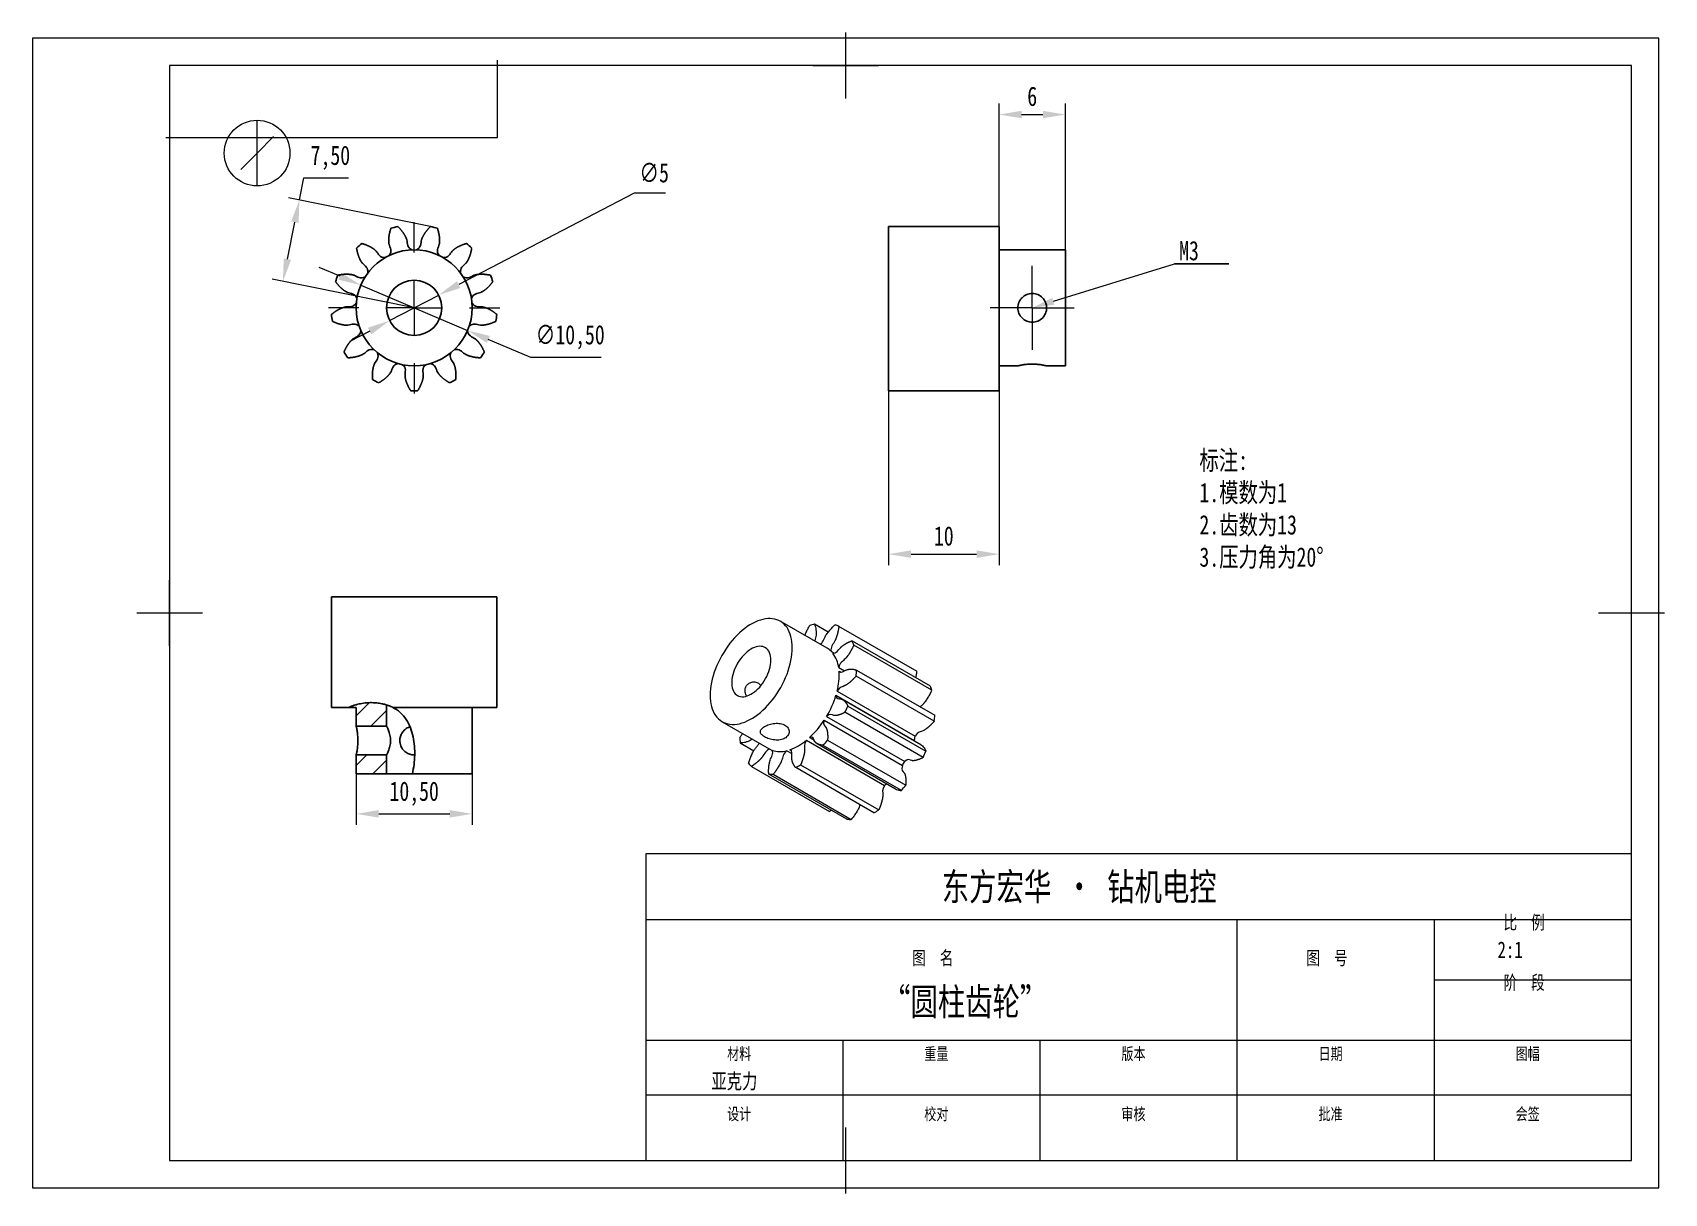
# Model space of a CAD drawing. Header units: millimetres. Extents: x 1 to 296, y 0 to 210.
import ezdxf
from ezdxf import colors
from ezdxf.entities.mleader import LeaderData, LeaderLine
from ezdxf.math import Vec2, Vec3

# ---------------------------------------------------------------- set-up
doc = ezdxf.new("R2010")
doc.units = ezdxf.units.MM
doc.header["$PDSIZE"] = -1
doc.layers.add('图框', color=7, linetype='Continuous')
doc.layers.add('粗实线层', color=7, linetype='Continuous', lineweight=25)
doc.styles.get("Standard").update_dxf_attribs({"font": 'hyswlongfangsong.ttf'})
doc.dimstyles.new('ISO-25', dxfattribs={"dimtxt": 2.5, "dimasz": 2.5, "dimexe": 1.25, "dimexo": 0.625, "dimtad": 1, "dimtxsty": 'STANDARD', "dimcen": 2.5, "dimazin": 3, "dimtfac": 1, "dimtmove": 0, "dimatfit": 3})

msp = doc.modelspace()

# ---------------------------------------------------------------- texts
at = {"lineweight": 30, "insert": (208.317, 172.312), "char_height": 3.5, "attachment_point": 1}
msp.add_mtext_dynamic_manual_height_columns('M3', width=13.11384, gutter_width=17.5, heights=[0], dxfattribs=at)
at = {"insert": (211.984, 134.382), "char_height": 3.5, "attachment_point": 1}
msp.add_mtext_dynamic_manual_height_columns('标注:\\P1.模数为1\\P2.齿数为13\\P3.压力角为20°', width=52.28434, gutter_width=17.5, heights=[0], dxfattribs=at)

# ---------------------------------------------------------------- blocks, each defined once
blk = doc.blocks.new('SW_CENTERMARKSYMBOL_0')
at = {"layer": '图框', "color": 0}
for p, q in [((0, 10), (0, 15.5)), ((0, 0), (0, 5)), ((-10, 0), (-15.5, 0)), ((0, 0), (-5, 0)), ((0, 0), (0, -5)), ((0, 0), (5, 0)), ((10, 0), (15.5, 0)), ((0, -10), (0, -15.5))]:
    blk.add_line(p, q, dxfattribs=at)
blk = doc.blocks.new('SW_CENTERMARKSYMBOL_1')
at = {"layer": '图框', "color": 0}
for p, q in [((0, 5), (0, 7.6)), ((0, 0), (0, 5)), ((-5, 0), (-7.6, 0)), ((0, 0), (-5, 0)), ((0, 0), (0, -5)), ((0, 0), (5, 0)), ((5, 0), (7.6, 0)), ((0, -5), (0, -7.6))]:
    blk.add_line(p, q, dxfattribs=at)
blk = doc.blocks.new('*D4')
at = {"color": 0, "lineweight": -2, "transparency": 16777216}
for p, q in [((56.51, 165.91), (52.75, 167.51)), ((60.26, 164.32), (79.59, 156.1)), ((91.01, 151.25), (83.34, 154.51)), ((103.76, 151.25), (91.01, 151.25))]:
    blk.add_line(p, q, dxfattribs=at)
at = {"color": 0, "transparency": 16777216}
for points in [[(56.77, 166.54), (56.24, 165.29), (60.26, 164.32)], [(83.61, 155.13), (83.08, 153.88), (79.59, 156.1)]]:
    blk.add_solid(points, dxfattribs=at)
at = {"layer": 'Defpoints', "color": 0, "transparency": 16777216}
for p in [(60.26, 164.32), (79.59, 156.1)]:
    blk.add_point(p, dxfattribs=at)
at = {"color": 0, "transparency": 16777216, "insert": (98.15, 154.9), "char_height": 3.5, "attachment_point": 5}
blk.add_mtext('∅10,50', dxfattribs=at)
blk = doc.blocks.new('*D5')
at = {"color": 0, "lineweight": -2, "transparency": 16777216}
for p, q in [((49.16, 179.72), (49.97, 183.71)), ((49.97, 183.71), (58.06, 183.71)), ((72.9, 174.91), (47.2, 180.11)), ((46.99, 169.01), (48.35, 175.72)), ((69.93, 160.21), (44.22, 165.41))]:
    blk.add_line(p, q, dxfattribs=at)
at = {"color": 0, "transparency": 16777216}
for points in [[(47.68, 175.85), (49.02, 175.58), (49.16, 179.72)], [(46.33, 169.15), (47.66, 168.88), (46.18, 165.01)]]:
    blk.add_solid(points, dxfattribs=at)
at = {"layer": 'Defpoints', "color": 0, "transparency": 16777216}
for p in [(49.16, 179.72), (72.9, 174.91), (69.93, 160.21)]:
    blk.add_point(p, dxfattribs=at)
at = {"color": 0, "transparency": 16777216, "insert": (54.77, 187.36), "char_height": 3.5, "attachment_point": 5}
blk.add_mtext('7,50', dxfattribs=at)
blk = doc.blocks.new('*D6')
at = {"color": 0, "lineweight": -2, "transparency": 16777216}
for p, q in [((59.43, 75.92), (59.43, 66.66)), ((80.43, 75.92), (80.43, 66.66)), ((63.51, 68.66), (76.35, 68.66))]:
    blk.add_line(p, q, dxfattribs=at)
at = {"color": 0, "transparency": 16777216}
for points in [[(63.51, 69.34), (63.51, 67.98), (59.43, 68.66)], [(76.35, 69.34), (76.35, 67.98), (80.43, 68.66)]]:
    blk.add_solid(points, dxfattribs=at)
at = {"layer": 'Defpoints', "color": 0, "transparency": 16777216}
for p in [(59.43, 75.92), (80.43, 75.92), (80.43, 68.66)]:
    blk.add_point(p, dxfattribs=at)
at = {"color": 0, "transparency": 16777216, "insert": (69.93, 72.31), "char_height": 3.5, "attachment_point": 5}
blk.add_mtext('10,50', dxfattribs=at)
blk = doc.blocks.new('*D10')
at = {"color": 0, "lineweight": -2, "transparency": 16777216}
for p, q in [((109.74, 180.98), (77.98, 164.41)), ((115.42, 180.98), (109.74, 180.98)), ((65.49, 157.9), (74.36, 162.52)), ((61.88, 156.01), (58.26, 154.12))]:
    blk.add_line(p, q, dxfattribs=at)
at = {"color": 0, "transparency": 16777216}
for points in [[(77.66, 165.01), (78.29, 163.81), (74.36, 162.52)], [(61.56, 156.61), (62.19, 155.41), (65.49, 157.9)]]:
    blk.add_solid(points, dxfattribs=at)
at = {"layer": 'Defpoints', "color": 0, "transparency": 16777216}
for p in [(74.36, 162.52), (65.49, 157.9)]:
    blk.add_point(p, dxfattribs=at)
at = {"color": 0, "transparency": 16777216, "insert": (113.34, 184.63), "char_height": 3.5, "attachment_point": 5}
blk.add_mtext('∅5', dxfattribs=at)
blk = doc.blocks.new('*D11')
at = {"color": 0, "lineweight": -2, "transparency": 16777216}
for p, q in [((155.74, 145.21), (155.74, 113.65)), ((175.74, 145.21), (175.74, 113.65)), ((159.82, 115.65), (171.66, 115.65))]:
    blk.add_line(p, q, dxfattribs=at)
at = {"color": 0, "transparency": 16777216}
for points in [[(159.82, 116.33), (159.82, 114.97), (155.74, 115.65)], [(171.66, 116.33), (171.66, 114.97), (175.74, 115.65)]]:
    blk.add_solid(points, dxfattribs=at)
at = {"layer": 'Defpoints', "color": 0, "transparency": 16777216}
for p in [(155.74, 145.21), (175.74, 145.21), (175.74, 115.65)]:
    blk.add_point(p, dxfattribs=at)
at = {"color": 0, "transparency": 16777216, "insert": (165.74, 118.92), "char_height": 3.5, "attachment_point": 5}
blk.add_mtext('10', dxfattribs=at)
blk = doc.blocks.new('*D12')
at = {"color": 0, "lineweight": -2, "transparency": 16777216}
for p, q in [((175.74, 170.71), (175.74, 197.18)), ((179.82, 195.18), (183.66, 195.18)), ((187.74, 170.71), (187.74, 197.18))]:
    blk.add_line(p, q, dxfattribs=at)
at = {"color": 0, "transparency": 16777216}
for points in [[(179.82, 195.86), (179.82, 194.5), (175.74, 195.18)], [(183.66, 195.86), (183.66, 194.5), (187.74, 195.18)]]:
    blk.add_solid(points, dxfattribs=at)
at = {"layer": 'Defpoints', "color": 0, "transparency": 16777216}
for p in [(187.74, 195.18), (175.74, 170.71), (187.74, 170.71)]:
    blk.add_point(p, dxfattribs=at)
at = {"color": 0, "transparency": 16777216, "insert": (181.74, 198.46), "char_height": 3.5, "attachment_point": 5}
blk.add_mtext('6', dxfattribs=at)
blk = doc.blocks.new('HH_FRAME_A4')
at = {"layer": 'HH_TITLE'}
for p, q in [((148.5, 200), (148.5, 212)), ((142.5, 206), (154.5, 206)), ((41, 184), (41, 196)), ((41, 190), (44, 193)), ((41, 190), (38, 187)), ((25, 100), (25, 112)), ((292, 100), (292, 112)), ((19, 106), (31, 106)), ((286, 106), (298, 106)), ((112, 50), (292, 50)), ((220, 28), (220, 50)), ((256, 28), (256, 50)), ((256, 39), (292, 39)), ((112, 28), (292, 28)), ((148, 18), (148, 28)), ((184, 18), (184, 28)), ((220, 18), (220, 28)), ((256, 18), (256, 28)), ((112, 18), (292, 18)), ((148, 6), (148, 18)), ((184, 6), (184, 18)), ((220, 6), (220, 18)), ((256, 6), (256, 18)), ((148.5, 0), (148.5, 12)), ((142.5, 6), (154.5, 6))]:
    blk.add_line(p, q, dxfattribs=at)
for points in [[(0, 1), (297, 1), (297, 211), (0, 211)], [(25, 6), (292, 6), (292, 206), (25, 206)], [(112, 6), (292, 6), (292, 62), (112, 62)]]:
    blk.add_lwpolyline(points, close=True, dxfattribs=at)
blk.add_circle((41, 190), 6, dxfattribs=at)
for s, height, p in [('东方宏华 · 钻机电控', 5, (166.04, 53.5)), ('比  例', 2.5, (268.61, 48.25)), ('图  名', 2.5, (160.61, 41.75)), ('图  号', 2.5, (232.61, 41.75)), ('阶  段', 2.5, (268.61, 37.25)), ('材料', 2.2, (126.84, 24.4)), ('重量', 2.2, (162.84, 24.4)), ('版本', 2.2, (198.84, 24.4)), ('日期', 2.2, (234.84, 24.4)), ('图幅', 2.2, (270.84, 24.4)), ('设计', 2.2, (126.84, 13.4)), ('校对', 2.2, (162.84, 13.4)), ('审核', 2.2, (198.84, 13.4)), ('批准', 2.2, (234.84, 13.4)), ('会签', 2.2, (270.84, 13.4))]:
    blk.add_text(s, height=height, dxfattribs=at).set_placement(p)
for tag, p, height in [('SCALE', (267.53, 43), 3), ('TITLE', (155.21, 32.5), 5), ('DWG_NO', (230.45, 33.25), 3.5), ('STAGE', (267.53, 32), 3), ('MATERIAL', (123.96, 19.1), 2.8), ('WEIGHT', (159.96, 19.1), 2.8), ('VERSION', (195.96, 19.1), 2.8), ('DATE', (231.96, 19.1), 2.8), ('SHEET', (267.96, 19.1), 2.8), ('DESIGN', (123.96, 8.1), 2.8), ('CHECKED', (159.96, 8.1), 2.8), ('REVIEWED', (195.96, 8.1), 2.8), ('APPROVED', (231.96, 8.1), 2.8), ('COUNTERSIGN', (267.96, 8.1), 2.8)]:
    blk.add_attdef(tag, p, '', height=height, dxfattribs=at)

# ---------------------------------------------------------------- dimensions: what is measured, and where the dimension line sits
for base, p1, p2, override, picture, middle in [((187.742, 195.183), (175.742, 170.709), (187.742, 170.709), {"dimtxt": 3.5, "dimasz": 4.08, "dimexe": 2, "dimexo": 0, "dimgap": 1.524, "dimtih": 1, "dimtoh": 1, "dimdec": 0, "dimlfac": 0.5, "dimzin": 0, "dimadec": 2, "dimtdec": 0, "dimtzin": 0}, '*D12', (181.742, 198.457)), ((175.742, 115.649), (155.742, 145.209), (175.742, 145.209), {"dimtxt": 3.5, "dimasz": 4.08, "dimexe": 2, "dimexo": 0, "dimgap": 1.524, "dimtih": 1, "dimtoh": 1, "dimdec": 0, "dimlfac": 0.5, "dimzin": 0, "dimadec": 2, "dimtdec": 0, "dimtzin": 0}, '*D11', (165.742, 118.923)), ((80.426, 68.663), (59.426, 75.919), (80.426, 75.919), {"dimtxt": 3.5, "dimasz": 4.08, "dimexe": 2, "dimexo": 0, "dimgap": 1.524, "dimtih": 1, "dimtoh": 1, "dimlfac": 0.5, "dimzin": 0, "dimadec": 2, "dimtzin": 0}, '*D6', (69.926, 72.309))]:
    dim = msp.add_linear_dim(base=base, p1=p1, p2=p2, dimstyle='ISO-25', override=override)
    dim.commit()
    dim.dimension.update_dxf_attribs({"geometry": picture, "text_midpoint": middle})
dim = msp.add_aligned_dim(p1=(69.926, 160.209), p2=(72.901, 174.911), distance=24.223, dimstyle='ISO-25', override={"dimtxt": 3.5, "dimasz": 4.08, "dimexe": 2, "dimexo": 0, "dimgap": 1.524, "dimtih": 1, "dimtoh": 1, "dimlfac": 0.5, "dimzin": 0, "dimadec": 2, "dimtzin": 0})
dim.commit()
dim.dimension.update_dxf_attribs({"geometry": '*D5', "text_midpoint": (54.775, 187.36)})
for p1, p2, override, picture, middle in [((65.493, 157.896), (74.358, 162.522), {"dimtxt": 3.5, "dimasz": 4.08, "dimexe": 2, "dimexo": 0, "dimgap": 1.524, "dimtih": 1, "dimtoh": 1, "dimdec": 0, "dimlfac": 0.5, "dimzin": 0, "dimadec": 2, "dimtdec": 0, "dimtzin": 0}, '*D10', (113.342, 180.981)), ((60.262, 164.316), (79.589, 156.102), {"dimtxt": 3.5, "dimasz": 4.08, "dimexe": 2, "dimexo": 0, "dimgap": 1.524, "dimtih": 1, "dimtoh": 1, "dimlfac": 0.5, "dimzin": 0, "dimadec": 2, "dimtzin": 0}, '*D4', (98.15, 151.246))]:
    dim = msp.add_diameter_dim_2p(p1=p1, p2=p2, dimstyle='ISO-25', override=override)
    dim.commit()
    dim.dimension.update_dxf_attribs({"geometry": picture, "text_midpoint": middle, "dimtype": 163})

# ---------------------------------------------------------------- hatches: boundary and pattern name
at = {"layer": '图框', "linetype": 'Continuous', "lineweight": 30}
h = msp.add_hatch(dxfattribs=at)
h.set_pattern_fill('ANSI31', color=256, style=0)
edge = h.paths.add_edge_path(flags=0)
edge.add_line((59.426, 87.919), (59.426, 84.519))
edge.add_line((59.426, 84.519), (64.926, 84.519))
edge.add_line((64.926, 84.519), (64.926, 88.371))
edge.add_spline(control_points=[(64.926, 88.371), (62.733, 89.064), (60.121, 88.863), (58.118, 87.919)], knot_values=[0.8009392, 0.8009392, 0.8009392, 0.8009392, 0.9284516, 0.9284516, 0.9284516, 0.9284516], weights=[1, 1, 1, 1], degree=3, periodic=0)
edge.add_line((58.118, 87.919), (59.426, 87.919))
h = msp.add_hatch(dxfattribs=at)
h.set_pattern_fill('ANSI31', color=256, style=0)
h.paths.add_polyline_path([(64.926, 75.919), (64.926, 79.319), (59.426, 79.319), (59.426, 75.919)], flags=0)

# ---------------------------------------------------------------- linework, layer by layer
at = {"color": 7, "linetype": 'Continuous', "lineweight": 30}
for p, q in [((155.742, 174.911), (175.742, 174.911)), ((155.742, 174.911), (155.742, 174.609)), ((175.742, 174.911), (175.742, 174.609)), ((155.742, 171.844), (155.742, 171.009)), ((175.742, 171.844), (175.742, 171.009)), ((187.742, 170.709), (175.742, 170.709)), ((187.742, 170.709), (187.742, 149.709)), ((155.742, 166.33), (155.742, 166.504)), ((155.742, 166.112), (155.742, 164.934)), ((175.742, 166.112), (175.742, 164.934)), ((155.742, 161.07), (155.742, 161.877)), ((155.742, 159.027), (155.742, 157.777)), ((155.742, 156.868), (155.742, 157.078)), ((155.742, 156.108), (155.742, 156.868)), ((175.742, 159.027), (175.742, 157.777)), ((175.742, 156.868), (175.742, 157.078)), ((155.742, 152.214), (155.742, 151.177)), ((175.742, 152.214), (175.742, 151.177)), ((175.742, 149.709), (179.147, 149.709)), ((184.342, 149.709), (187.742, 149.709)), ((155.742, 147.231), (155.742, 146.646)), ((155.742, 145.222), (175.742, 145.222)), ((155.742, 145.222), (155.742, 145.209)), ((155.742, 145.209), (175.742, 145.209)), ((175.742, 147.231), (175.742, 146.646)), ((175.742, 145.222), (175.742, 145.209)), ((54.972, 107.919), (54.972, 87.919)), ((56.136, 107.919), (55.689, 107.919)), ((60.459, 107.919), (59.516, 107.919)), ((64.69, 107.919), (65.319, 107.919)), ((66.95, 107.919), (65.728, 107.919)), ((69.519, 107.919), (70.332, 107.919)), ((74.123, 107.919), (72.901, 107.919)), ((74.532, 107.919), (75.161, 107.919)), ((80.335, 107.919), (79.392, 107.919)), ((84.162, 107.919), (83.715, 107.919)), ((84.879, 87.919), (84.879, 107.919)), ((56.136, 87.919), (55.689, 87.919)), ((59.426, 87.919), (58.118, 87.919)), ((59.426, 84.519), (59.426, 87.919)), ((64.926, 84.519), (64.926, 88.371)), ((66.95, 87.919), (66.04, 87.919)), ((74.123, 87.919), (72.901, 87.919)), ((80.335, 87.919), (79.392, 87.919)), ((80.426, 75.919), (80.426, 87.919)), ((84.162, 87.919), (83.715, 87.919)), ((59.426, 84.519), (64.926, 84.519)), ((59.426, 75.919), (59.426, 79.319)), ((64.926, 79.319), (59.426, 79.319)), ((64.926, 75.919), (64.926, 79.319)), ((64.926, 75.919), (59.426, 75.919)), ((64.926, 75.919), (69.6, 75.919)), ((80.426, 75.919), (69.6, 75.919))]:
    msp.add_line(p, q, dxfattribs=at)
at = {"lineweight": 30}
for p, q in [((175.742, 174.609), (175.742, 145.222)), ((207.45, 168.195), (217.313, 168.195)), ((69.519, 87.919), (80.426, 87.919))]:
    msp.add_line(p, q, dxfattribs=at)
at = {"color": 7, "linetype": 'Continuous'}
for p, q in [((144.644, 98.61), (136.159, 103.509)), ((144.84, 101.559), (142.363, 102.989)), ((160.897, 94.421), (146.755, 102.585)), ((145.337, 98.087), (145.928, 97.746)), ((149.145, 99.966), (163.288, 91.802)), ((163.603, 91.022), (149.461, 99.187)), ((146.725, 95.11), (147.766, 94.51)), ((146.794, 94.491), (147.153, 94.285)), ((149.968, 94.656), (164.111, 86.492)), ((164.003, 85.409), (149.861, 93.573)), ((146.23, 90.114), (160.372, 81.95)), ((146.434, 90.852), (160.576, 82.688)), ((161.579, 81.176), (147.437, 89.34)), ((144.53, 86.288), (158.672, 78.124)), ((162.005, 78.867), (147.863, 87.031)), ((148.369, 88.169), (162.511, 80.005)), ((125.66, 85.322), (134.145, 80.423)), ((144.099, 85.6), (158.241, 77.436)), ((128.928, 81.489), (131.373, 80.078)), ((134.145, 80.423), (134.26, 80.36)), ((134.26, 80.36), (134.714, 80.098)), ((137.34, 80.092), (138.268, 79.556)), ((137.898, 80.255), (138.1, 80.139)), ((140.891, 81.983), (155.033, 73.819)), ((141.449, 82.464), (142.264, 81.994)), ((142.831, 81.361), (156.973, 73.197)), ((158.067, 72.893), (143.925, 81.058)), ((144.714, 81.991), (158.856, 73.826)), ((160.372, 81.95), (160.386, 81.865)), ((130.926, 77.253), (145.068, 69.089)), ((153.092, 68.858), (138.95, 77.022)), ((139.84, 77.536), (153.982, 69.372)), ((148.218, 67.685), (134.076, 75.849)), ((134.864, 75.827), (149.006, 67.663))]:
    msp.add_line(p, q, dxfattribs=at)
at = {"color": 7, "linetype": 'Continuous', "flags": 128}
for points in [[(138.334, 98.701), (138.319, 99.242), (138.273, 99.762), (138.197, 100.261), (138.091, 100.736), (137.956, 101.184), (137.791, 101.605), (137.599, 101.997), (137.379, 102.357), (137.132, 102.684), (136.86, 102.978), (136.563, 103.236), (136.243, 103.459), (135.901, 103.644), (135.539, 103.791), (135.157, 103.899), (134.758, 103.969), (134.344, 103.999), (133.915, 103.99), (133.474, 103.941), (133.022, 103.854), (132.562, 103.728), (132.094, 103.563), (131.622, 103.361), (131.147, 103.122), (130.671, 102.847), (130.197, 102.538), (129.724, 102.195), (129.257, 101.82), (128.797, 101.415), (128.345, 100.981), (127.904, 100.52), (127.475, 100.034), (127.061, 99.525), (126.662, 98.995), (126.28, 98.446), (125.918, 97.88), (125.576, 97.301), (125.256, 96.709), (124.959, 96.108), (124.687, 95.5), (124.44, 94.888), (124.22, 94.273), (124.027, 93.66), (123.863, 93.049), (123.728, 92.444), (123.622, 91.847), (123.546, 91.26), (123.5, 90.687), (123.485, 90.129), (123.5, 89.588), (123.546, 89.068), (123.622, 88.569), (123.728, 88.094), (123.863, 87.646), (124.027, 87.225), (124.22, 86.833), (124.44, 86.473), (124.687, 86.146), (124.959, 85.852), (125.256, 85.594), (125.576, 85.372), (125.918, 85.187), (126.28, 85.04), (126.662, 84.931), (127.061, 84.861), (127.475, 84.831), (127.904, 84.84), (128.345, 84.889), (128.797, 84.976), (129.257, 85.103), (129.724, 85.267), (130.197, 85.469), (130.671, 85.708), (131.147, 85.983), (131.622, 86.293), (132.094, 86.635), (132.562, 87.01), (133.022, 87.415), (133.474, 87.849), (133.915, 88.31), (134.344, 88.796), (134.758, 89.305), (135.157, 89.835), (135.539, 90.384), (135.901, 90.95), (136.243, 91.529), (136.563, 92.121), (136.86, 92.722), (137.132, 93.33), (137.379, 93.942), (137.599, 94.557), (137.791, 95.171), (137.956, 95.781), (138.091, 96.386), (138.197, 96.983), (138.273, 97.57), (138.319, 98.143), (138.334, 98.701)], [(134.445, 96.456), (134.429, 96.829), (134.383, 97.182), (134.306, 97.509), (134.199, 97.81), (134.063, 98.081), (133.9, 98.319), (133.71, 98.524), (133.496, 98.692), (133.259, 98.822), (133.001, 98.914), (132.725, 98.966), (132.433, 98.979), (132.127, 98.951), (131.811, 98.883), (131.487, 98.776), (131.158, 98.631), (130.827, 98.449), (130.496, 98.231), (130.169, 97.98), (129.849, 97.697), (129.537, 97.386), (129.238, 97.048), (128.954, 96.687), (128.687, 96.307), (128.439, 95.909), (128.213, 95.499), (128.011, 95.079), (127.834, 94.653), (127.684, 94.225), (127.563, 93.799), (127.471, 93.378), (127.409, 92.967), (127.378, 92.568), (127.378, 92.185), (127.409, 91.822), (127.471, 91.481), (127.563, 91.167), (127.684, 90.881), (127.834, 90.626), (128.011, 90.404), (128.213, 90.218), (128.439, 90.068), (128.687, 89.957), (128.954, 89.885), (129.238, 89.852), (129.537, 89.86), (129.849, 89.908), (130.169, 89.995), (130.496, 90.122), (130.827, 90.286), (131.158, 90.486), (131.487, 90.721), (131.811, 90.988), (132.127, 91.285), (132.433, 91.61), (132.725, 91.96), (133.001, 92.331), (133.259, 92.72), (133.496, 93.125), (133.71, 93.54), (133.9, 93.964), (134.063, 94.391), (134.199, 94.818), (134.306, 95.242), (134.383, 95.659), (134.429, 96.065), (134.445, 96.456)]]:
    msp.add_lwpolyline(points, dxfattribs=at)
at = {"color": 7, "linetype": 'Continuous', "lineweight": 30}
for radius in [10.5, 5]:
    msp.add_circle((69.926, 160.209), radius, dxfattribs=at)
for start, end in [(101.44035, 106.25196), (73.74804, 78.55965), (129.13266, 133.94427), (46.05573, 50.86734), (156.82497, 161.63657), (18.36343, 23.17503), (184.51727, 189.32888), (350.67112, 355.48273), (212.20958, 217.02119), (322.97881, 327.79042), (239.90189, 244.7135), (267.5942, 272.4058), (295.2865, 300.09811)]:
    msp.add_arc((69.926, 160.209), 15, start, end, dxfattribs=at)
at = {"color": 7, "linetype": 'Continuous'}
for centre, radius, start, end in [((144.599, 93.745), 9.511, 103.59828, 109.02744), ((144.367, 98.123), 5.06, 61.84049, 70.11032), ((142.861, 95.527), 3.561, 45.94972, 59.95227), ((141.325, 94.446), 5.441, 7.01018, 37.11097), ((142.148, 96.676), 7.732, 18.94406, 25.17709), ((135.16, 93.807), 11.654, 345.31238, 3.36498), ((133.254, 95.766), 16.752, 352.47763, 356.19974), ((156.29, 88.512), 7.732, 18.94406, 25.17709), ((129.54, 95.24), 17.459, 329.15396, 342.9258), ((125.157, 97.803), 25.132, 334.61988, 337.45989), ((147.396, 87.602), 16.752, 352.47763, 356.19974), ((130.293, 94.579), 16.47, 312.64024, 326.96043), ((145.82, 86.365), 15.207, 343.12305, 346.0095), ((140.474, 83.267), 11.681, 184.02054, 188.75411), ((136.14, 84.452), 4.523, 251.30826, 285.39485), ((134.548, 89.515), 9.848, 289.89211, 310.10252), ((126.219, 96.82), 23.705, 318.3239, 321.27677), ((139.299, 89.639), 25.132, 334.61988, 337.45989), ((134.727, 81.23), 5.501, 218.47498, 226.29712), ((132.331, 89.515), 14.137, 297.91329, 302.08133), ((143.099, 87.376), 18.114, 326.71539, 329.28409), ((134.653, 82.211), 6.388, 264.8117, 271.89141), ((146.618, 84.142), 13.319, 309.18499, 311.15541), ((140.362, 88.655), 23.705, 318.3239, 321.27677), ((146.474, 81.351), 14.137, 297.91329, 302.08133), ((148.795, 74.047), 6.388, 264.8117, 271.89141)]:
    msp.add_arc(centre, radius, start, end, dxfattribs=at)
at = {"color": 7, "linetype": 'Continuous', "lineweight": 30}
for points, knots in [([(65.41, 169.688), (66.034, 170.475), (65.521, 171.068), (65.376, 171.759), (65.368, 171.805), (65.359, 171.855), (65.351, 171.911), (65.343, 171.972), (65.336, 172.037), (65.33, 172.108), (65.325, 172.183), (65.321, 172.264), (65.319, 172.349), (65.319, 172.44), (65.32, 172.535), (65.323, 172.635), (65.329, 172.74), (65.337, 172.85), (65.347, 172.964), (65.361, 173.083), (65.377, 173.207), (65.397, 173.335), (65.42, 173.467), (65.447, 173.604), (65.478, 173.745), (65.512, 173.89), (65.551, 174.039), (65.593, 174.192), (65.641, 174.348), (65.686, 174.488), (65.716, 174.575), (65.728, 174.609)], [0, 0, 0, 0, 0.21912322, 0.22360647, 0.22861716, 0.23415529, 0.24022087, 0.24681388, 0.25393434, 0.26158224, 0.26975758, 0.27846036, 0.28769058, 0.29744825, 0.30773335, 0.3185459, 0.32988588, 0.34175331, 0.35414818, 0.36707049, 0.38052024, 0.39449744, 0.40900207, 0.42403415, 0.43959366, 0.45568062, 0.47229502, 0.48943686, 0.50710615, 0.52530287, 0.53699367, 0.53699367, 0.53699367, 0.53699367]), ([(66.95, 174.911), (66.977, 174.886), (67.044, 174.823), (67.149, 174.72), (67.263, 174.603), (67.372, 174.488), (67.476, 174.374), (67.574, 174.261), (67.666, 174.151), (67.753, 174.042), (67.835, 173.936), (67.912, 173.831), (67.984, 173.73), (68.052, 173.631), (68.114, 173.534), (68.172, 173.441), (68.226, 173.351), (68.275, 173.264), (68.321, 173.18), (68.362, 173.099), (68.4, 173.023), (68.434, 172.95), (68.465, 172.88), (68.492, 172.815), (68.516, 172.754), (68.538, 172.696), (68.556, 172.643), (68.572, 172.595), (68.586, 172.55), (68.779, 171.871), (68.6, 171.108), (69.519, 170.701)], [0.46300633, 0.46300633, 0.46300633, 0.46300633, 0.47469713, 0.49289385, 0.51056314, 0.52770498, 0.54431938, 0.56040634, 0.57596585, 0.59099793, 0.60550256, 0.61947976, 0.63292951, 0.64585182, 0.65824669, 0.67011412, 0.6814541, 0.69226665, 0.70255175, 0.71230942, 0.72153964, 0.73024242, 0.73841776, 0.74606566, 0.75318612, 0.75977913, 0.76584471, 0.77138284, 0.77639353, 0.78087678, 1, 1, 1, 1]), ([(70.332, 170.701), (71.251, 171.108), (71.072, 171.871), (71.265, 172.55), (71.279, 172.595), (71.295, 172.643), (71.313, 172.696), (71.335, 172.754), (71.359, 172.815), (71.386, 172.88), (71.417, 172.95), (71.451, 173.023), (71.489, 173.099), (71.53, 173.18), (71.576, 173.264), (71.625, 173.351), (71.679, 173.441), (71.737, 173.534), (71.8, 173.631), (71.867, 173.73), (71.939, 173.831), (72.016, 173.936), (72.098, 174.042), (72.185, 174.151), (72.277, 174.261), (72.375, 174.374), (72.479, 174.488), (72.588, 174.603), (72.702, 174.72), (72.807, 174.823), (72.874, 174.886), (72.901, 174.911)], [0, 0, 0, 0, 0.21912322, 0.22360647, 0.22861716, 0.23415529, 0.24022087, 0.24681388, 0.25393434, 0.26158224, 0.26975758, 0.27846036, 0.28769058, 0.29744825, 0.30773335, 0.3185459, 0.32988588, 0.34175331, 0.35414818, 0.36707049, 0.38052024, 0.39449744, 0.40900207, 0.42403415, 0.43959366, 0.45568062, 0.47229502, 0.48943686, 0.50710615, 0.52530287, 0.53699367, 0.53699367, 0.53699367, 0.53699367]), ([(74.123, 174.609), (74.135, 174.575), (74.165, 174.488), (74.21, 174.348), (74.258, 174.192), (74.301, 174.039), (74.339, 173.89), (74.373, 173.745), (74.404, 173.604), (74.431, 173.467), (74.454, 173.335), (74.474, 173.207), (74.49, 173.083), (74.504, 172.964), (74.514, 172.85), (74.522, 172.74), (74.528, 172.635), (74.531, 172.535), (74.532, 172.44), (74.532, 172.349), (74.53, 172.264), (74.526, 172.183), (74.521, 172.108), (74.515, 172.037), (74.508, 171.972), (74.5, 171.911), (74.492, 171.855), (74.483, 171.805), (74.475, 171.759), (74.33, 171.068), (73.817, 170.475), (74.441, 169.688)], [0.46300633, 0.46300633, 0.46300633, 0.46300633, 0.47469713, 0.49289385, 0.51056314, 0.52770498, 0.54431938, 0.56040634, 0.57596585, 0.59099793, 0.60550256, 0.61947976, 0.63292951, 0.64585182, 0.65824669, 0.67011412, 0.6814541, 0.69226665, 0.70255175, 0.71230942, 0.72153964, 0.73024242, 0.73841776, 0.74606566, 0.75318612, 0.75977913, 0.76584471, 0.77138284, 0.77639353, 0.78087678, 1, 1, 1, 1]), ([(155.742, 171.887), (155.742, 171.924), (155.742, 172.212), (155.742, 172.774), (155.742, 173.537), (155.742, 174.149), (155.742, 174.501), (155.742, 174.609)], [0, 0, 0, 0, 0.0415601, 0.3196961, 0.5980085, 0.8763796, 1, 1, 1, 1]), ([(175.742, 171.887), (175.742, 171.924), (175.742, 172.212), (175.742, 172.774), (175.742, 173.537), (175.742, 174.149), (175.742, 174.501), (175.742, 174.609)], [0, 0, 0, 0, 0.04155303, 0.31969102, 0.59800548, 0.8763787, 1, 1, 1, 1]), ([(60.459, 171.844), (60.494, 171.835), (60.582, 171.809), (60.723, 171.767), (60.879, 171.717), (61.029, 171.666), (61.174, 171.613), (61.313, 171.559), (61.446, 171.504), (61.573, 171.448), (61.696, 171.392), (61.812, 171.335), (61.923, 171.279), (62.029, 171.222), (62.129, 171.166), (62.224, 171.111), (62.313, 171.056), (62.397, 171.001), (62.477, 170.948), (62.551, 170.896), (62.62, 170.846), (62.684, 170.797), (62.743, 170.75), (62.798, 170.705), (62.848, 170.662), (62.893, 170.621), (62.934, 170.583), (62.971, 170.547), (63.004, 170.514), (63.49, 170.002), (63.687, 169.244), (64.69, 169.31)], [0.46300633, 0.46300633, 0.46300633, 0.46300633, 0.47469713, 0.49289385, 0.51056314, 0.52770498, 0.54431938, 0.56040634, 0.57596585, 0.59099793, 0.60550256, 0.61947976, 0.63292951, 0.64585182, 0.65824669, 0.67011412, 0.6814541, 0.69226665, 0.70255175, 0.71230942, 0.72153964, 0.73024242, 0.73841776, 0.74606566, 0.75318612, 0.75977913, 0.76584471, 0.77138284, 0.77639353, 0.78087678, 1, 1, 1, 1]), ([(75.161, 169.31), (76.164, 169.244), (76.361, 170.002), (76.847, 170.514), (76.88, 170.547), (76.917, 170.583), (76.958, 170.621), (77.003, 170.662), (77.053, 170.705), (77.108, 170.75), (77.167, 170.797), (77.231, 170.846), (77.3, 170.896), (77.374, 170.948), (77.454, 171.001), (77.538, 171.056), (77.627, 171.111), (77.722, 171.166), (77.822, 171.222), (77.928, 171.279), (78.039, 171.335), (78.155, 171.392), (78.278, 171.448), (78.405, 171.504), (78.538, 171.559), (78.677, 171.613), (78.822, 171.666), (78.972, 171.717), (79.128, 171.767), (79.269, 171.809), (79.357, 171.835), (79.392, 171.844)], [0, 0, 0, 0, 0.21912322, 0.22360647, 0.22861716, 0.23415529, 0.24022087, 0.24681388, 0.25393434, 0.26158224, 0.26975758, 0.27846036, 0.28769058, 0.29744825, 0.30773335, 0.3185459, 0.32988588, 0.34175331, 0.35414818, 0.36707049, 0.38052024, 0.39449744, 0.40900207, 0.42403415, 0.43959366, 0.45568062, 0.47229502, 0.48943686, 0.50710615, 0.52530287, 0.53699367, 0.53699367, 0.53699367, 0.53699367]), ([(61.522, 166.504), (61.709, 167.491), (60.979, 167.777), (60.53, 168.322), (60.501, 168.359), (60.47, 168.399), (60.437, 168.445), (60.402, 168.495), (60.365, 168.55), (60.327, 168.609), (60.287, 168.674), (60.247, 168.744), (60.205, 168.818), (60.162, 168.898), (60.119, 168.983), (60.075, 169.073), (60.032, 169.169), (59.988, 169.269), (59.944, 169.376), (59.901, 169.487), (59.858, 169.604), (59.816, 169.727), (59.775, 169.855), (59.735, 169.988), (59.697, 170.127), (59.66, 170.271), (59.625, 170.421), (59.591, 170.577), (59.561, 170.737), (59.536, 170.882), (59.521, 170.973), (59.516, 171.009)], [0, 0, 0, 0, 0.21912322, 0.22360647, 0.22861716, 0.23415529, 0.24022087, 0.24681388, 0.25393434, 0.26158224, 0.26975758, 0.27846036, 0.28769058, 0.29744825, 0.30773335, 0.3185459, 0.32988588, 0.34175331, 0.35414818, 0.36707049, 0.38052024, 0.39449744, 0.40900207, 0.42403415, 0.43959366, 0.45568062, 0.47229502, 0.48943686, 0.50710615, 0.52530287, 0.53699367, 0.53699367, 0.53699367, 0.53699367]), ([(80.335, 171.009), (80.33, 170.973), (80.315, 170.882), (80.291, 170.737), (80.26, 170.577), (80.226, 170.421), (80.191, 170.271), (80.154, 170.127), (80.116, 169.988), (80.076, 169.855), (80.035, 169.727), (79.993, 169.604), (79.95, 169.487), (79.907, 169.376), (79.863, 169.269), (79.819, 169.169), (79.776, 169.073), (79.732, 168.983), (79.689, 168.898), (79.646, 168.818), (79.604, 168.744), (79.564, 168.674), (79.524, 168.609), (79.486, 168.55), (79.449, 168.495), (79.414, 168.445), (79.381, 168.399), (79.35, 168.359), (79.321, 168.322), (78.872, 167.777), (78.142, 167.491), (78.329, 166.504)], [0.46300633, 0.46300633, 0.46300633, 0.46300633, 0.47469713, 0.49289385, 0.51056314, 0.52770498, 0.54431938, 0.56040634, 0.57596585, 0.59099793, 0.60550256, 0.61947976, 0.63292951, 0.64585182, 0.65824669, 0.67011412, 0.6814541, 0.69226665, 0.70255175, 0.71230942, 0.72153964, 0.73024242, 0.73841776, 0.74606566, 0.75318612, 0.75977913, 0.76584471, 0.77138284, 0.77639353, 0.78087678, 1, 1, 1, 1]), ([(155.742, 166.504), (155.742, 167.491), (155.742, 167.777), (155.742, 168.322), (155.742, 168.359), (155.742, 168.399), (155.742, 168.445), (155.742, 168.495), (155.742, 168.55), (155.742, 168.609), (155.742, 168.674), (155.742, 168.744), (155.742, 168.818), (155.742, 168.898), (155.742, 168.983), (155.742, 169.073), (155.742, 169.169), (155.742, 169.269), (155.742, 169.376), (155.742, 169.487), (155.742, 169.604), (155.742, 169.727), (155.742, 169.855), (155.742, 169.988), (155.742, 170.127), (155.742, 170.271), (155.742, 170.421), (155.742, 170.577), (155.742, 170.737), (155.742, 170.882), (155.742, 170.973), (155.742, 171.009)], [0, 0, 0, 0, 0.21912322, 0.22360647, 0.22861716, 0.23415529, 0.24022087, 0.24681388, 0.25393434, 0.26158224, 0.26975758, 0.27846036, 0.28769058, 0.29744825, 0.30773335, 0.3185459, 0.32988588, 0.34175331, 0.35414818, 0.36707049, 0.38052024, 0.39449744, 0.40900207, 0.42403415, 0.43959366, 0.45568062, 0.47229502, 0.48943686, 0.50710615, 0.52530287, 0.53699367, 0.53699367, 0.53699367, 0.53699367]), ([(175.742, 166.504), (175.742, 167.491), (175.742, 167.777), (175.742, 168.322), (175.742, 168.359), (175.742, 168.399), (175.742, 168.445), (175.742, 168.495), (175.742, 168.55), (175.742, 168.609), (175.742, 168.674), (175.742, 168.744), (175.742, 168.818), (175.742, 168.898), (175.742, 168.983), (175.742, 169.073), (175.742, 169.169), (175.742, 169.269), (175.742, 169.376), (175.742, 169.487), (175.742, 169.604), (175.742, 169.727), (175.742, 169.855), (175.742, 169.988), (175.742, 170.127), (175.742, 170.271), (175.742, 170.421), (175.742, 170.577), (175.742, 170.737), (175.742, 170.882), (175.742, 170.973), (175.742, 171.009)], [0, 0, 0, 0, 0.21912322, 0.22360647, 0.22861716, 0.23415529, 0.24022087, 0.24681388, 0.25393434, 0.26158224, 0.26975758, 0.27846036, 0.28769058, 0.29744825, 0.30773335, 0.3185459, 0.32988588, 0.34175331, 0.35414818, 0.36707049, 0.38052024, 0.39449744, 0.40900207, 0.42403415, 0.43959366, 0.45568062, 0.47229502, 0.48943686, 0.50710615, 0.52530287, 0.53699367, 0.53699367, 0.53699367, 0.53699367]), ([(56.136, 166.112), (56.171, 166.12), (56.261, 166.139), (56.406, 166.167), (56.567, 166.195), (56.724, 166.219), (56.876, 166.239), (57.025, 166.256), (57.168, 166.269), (57.307, 166.279), (57.441, 166.286), (57.571, 166.29), (57.695, 166.292), (57.815, 166.291), (57.93, 166.288), (58.04, 166.283), (58.144, 166.275), (58.244, 166.267), (58.339, 166.256), (58.429, 166.245), (58.513, 166.232), (58.593, 166.219), (58.667, 166.205), (58.736, 166.19), (58.801, 166.175), (58.86, 166.16), (58.914, 166.145), (58.963, 166.131), (59.008, 166.117), (59.676, 165.89), (60.203, 165.309), (61.06, 165.834)], [0.46300633, 0.46300633, 0.46300633, 0.46300633, 0.47469713, 0.49289385, 0.51056314, 0.52770498, 0.54431938, 0.56040634, 0.57596585, 0.59099793, 0.60550256, 0.61947976, 0.63292951, 0.64585182, 0.65824669, 0.67011412, 0.6814541, 0.69226665, 0.70255175, 0.71230942, 0.72153964, 0.73024242, 0.73841776, 0.74606566, 0.75318612, 0.75977913, 0.76584471, 0.77138284, 0.77639353, 0.78087678, 1, 1, 1, 1]), ([(78.791, 165.834), (79.648, 165.309), (80.175, 165.89), (80.843, 166.117), (80.888, 166.131), (80.937, 166.145), (80.991, 166.16), (81.05, 166.175), (81.115, 166.19), (81.184, 166.205), (81.258, 166.219), (81.338, 166.232), (81.422, 166.245), (81.512, 166.256), (81.607, 166.267), (81.707, 166.275), (81.811, 166.283), (81.921, 166.288), (82.036, 166.291), (82.156, 166.292), (82.28, 166.29), (82.41, 166.286), (82.544, 166.279), (82.683, 166.269), (82.826, 166.256), (82.975, 166.239), (83.127, 166.219), (83.284, 166.195), (83.445, 166.167), (83.59, 166.139), (83.68, 166.12), (83.715, 166.112)], [0, 0, 0, 0, 0.21912322, 0.22360647, 0.22861716, 0.23415529, 0.24022087, 0.24681388, 0.25393434, 0.26158224, 0.26975758, 0.27846036, 0.28769058, 0.29744825, 0.30773335, 0.3185459, 0.32988588, 0.34175331, 0.35414818, 0.36707049, 0.38052024, 0.39449744, 0.40900207, 0.42403415, 0.43959366, 0.45568062, 0.47229502, 0.48943686, 0.50710615, 0.52530287, 0.53699367, 0.53699367, 0.53699367, 0.53699367]), ([(155.742, 166.28), (155.742, 166.281), (155.742, 166.283), (155.742, 166.209), (155.742, 166.135), (155.742, 166.112)], [0, 0, 0, 0, 0.2974588, 0.7839546, 1, 1, 1, 1]), ([(175.742, 166.112), (175.742, 166.135), (175.742, 166.209), (175.742, 166.283), (175.742, 166.281), (175.742, 166.28)], [0, 0, 0, 0, 0.2160454, 0.7025412, 1, 1, 1, 1]), ([(59.559, 161.877), (59.266, 162.838), (58.486, 162.753), (57.836, 163.026), (57.793, 163.045), (57.747, 163.067), (57.696, 163.092), (57.642, 163.12), (57.584, 163.151), (57.522, 163.186), (57.457, 163.225), (57.389, 163.268), (57.317, 163.315), (57.243, 163.365), (57.165, 163.421), (57.084, 163.48), (57.001, 163.544), (56.915, 163.613), (56.827, 163.687), (56.737, 163.766), (56.645, 163.849), (56.551, 163.938), (56.455, 164.033), (56.358, 164.132), (56.259, 164.237), (56.159, 164.348), (56.059, 164.464), (55.957, 164.587), (55.855, 164.715), (55.766, 164.831), (55.711, 164.905), (55.689, 164.934)], [0, 0, 0, 0, 0.21912322, 0.22360647, 0.22861716, 0.23415529, 0.24022087, 0.24681388, 0.25393434, 0.26158224, 0.26975758, 0.27846036, 0.28769058, 0.29744825, 0.30773335, 0.3185459, 0.32988588, 0.34175331, 0.35414818, 0.36707049, 0.38052024, 0.39449744, 0.40900207, 0.42403415, 0.43959366, 0.45568062, 0.47229502, 0.48943686, 0.50710615, 0.52530287, 0.53699367, 0.53699367, 0.53699367, 0.53699367]), ([(84.162, 164.934), (84.14, 164.905), (84.085, 164.831), (83.996, 164.715), (83.894, 164.587), (83.792, 164.464), (83.692, 164.348), (83.592, 164.237), (83.493, 164.132), (83.396, 164.033), (83.3, 163.938), (83.206, 163.849), (83.114, 163.766), (83.024, 163.687), (82.936, 163.613), (82.85, 163.544), (82.767, 163.48), (82.686, 163.421), (82.609, 163.365), (82.534, 163.315), (82.462, 163.268), (82.394, 163.225), (82.329, 163.186), (82.267, 163.151), (82.209, 163.12), (82.155, 163.092), (82.104, 163.067), (82.058, 163.045), (82.015, 163.026), (81.365, 162.753), (80.585, 162.838), (80.292, 161.877)], [0.46300633, 0.46300633, 0.46300633, 0.46300633, 0.47469713, 0.49289385, 0.51056314, 0.52770498, 0.54431938, 0.56040634, 0.57596585, 0.59099793, 0.60550256, 0.61947976, 0.63292951, 0.64585182, 0.65824669, 0.67011412, 0.6814541, 0.69226665, 0.70255175, 0.71230942, 0.72153964, 0.73024242, 0.73841776, 0.74606566, 0.75318612, 0.75977913, 0.76584471, 0.77138284, 0.77639353, 0.78087678, 1, 1, 1, 1]), ([(155.742, 161.877), (155.742, 162.838), (155.742, 162.753), (155.742, 163.026), (155.742, 163.045), (155.742, 163.067), (155.742, 163.092), (155.742, 163.12), (155.742, 163.151), (155.742, 163.186), (155.742, 163.225), (155.742, 163.268), (155.742, 163.315), (155.742, 163.365), (155.742, 163.421), (155.742, 163.48), (155.742, 163.544), (155.742, 163.613), (155.742, 163.687), (155.742, 163.766), (155.742, 163.849), (155.742, 163.938), (155.742, 164.033), (155.742, 164.132), (155.742, 164.237), (155.742, 164.348), (155.742, 164.464), (155.742, 164.587), (155.742, 164.715), (155.742, 164.831), (155.742, 164.905), (155.742, 164.934)], [0, 0, 0, 0, 0.21912322, 0.22360647, 0.22861716, 0.23415529, 0.24022087, 0.24681388, 0.25393434, 0.26158224, 0.26975758, 0.27846036, 0.28769058, 0.29744825, 0.30773335, 0.3185459, 0.32988588, 0.34175331, 0.35414818, 0.36707049, 0.38052024, 0.39449744, 0.40900207, 0.42403415, 0.43959366, 0.45568062, 0.47229502, 0.48943686, 0.50710615, 0.52530287, 0.53699367, 0.53699367, 0.53699367, 0.53699367]), ([(175.742, 161.877), (175.742, 162.838), (175.742, 162.753), (175.742, 163.026), (175.742, 163.045), (175.742, 163.067), (175.742, 163.092), (175.742, 163.12), (175.742, 163.151), (175.742, 163.186), (175.742, 163.225), (175.742, 163.268), (175.742, 163.315), (175.742, 163.365), (175.742, 163.421), (175.742, 163.48), (175.742, 163.544), (175.742, 163.613), (175.742, 163.687), (175.742, 163.766), (175.742, 163.849), (175.742, 163.938), (175.742, 164.033), (175.742, 164.132), (175.742, 164.237), (175.742, 164.348), (175.742, 164.464), (175.742, 164.587), (175.742, 164.715), (175.742, 164.831), (175.742, 164.905), (175.742, 164.934)], [0, 0, 0, 0, 0.21912322, 0.22360647, 0.22861716, 0.23415529, 0.24022087, 0.24681388, 0.25393434, 0.26158224, 0.26975758, 0.27846036, 0.28769058, 0.29744825, 0.30773335, 0.3185459, 0.32988588, 0.34175331, 0.35414818, 0.36707049, 0.38052024, 0.39449744, 0.40900207, 0.42403415, 0.43959366, 0.45568062, 0.47229502, 0.48943686, 0.50710615, 0.52530287, 0.53699367, 0.53699367, 0.53699367, 0.53699367]), ([(184.342, 160.209), (184.342, 160.554), (184.273, 160.892), (184.012, 161.521), (183.819, 161.809), (183.341, 162.286), (183.052, 162.48), (182.427, 162.74), (182.084, 162.809), (181.573, 162.809), (181.4, 162.792), (181.066, 162.725), (180.904, 162.676), (180.43, 162.48), (180.144, 162.288), (179.783, 161.927), (179.676, 161.797), (179.488, 161.516), (179.406, 161.363), (179.21, 160.893), (179.142, 160.55), (179.142, 159.87), (179.21, 159.526), (179.47, 158.9), (179.662, 158.612), (180.142, 158.132), (180.427, 157.94), (181.059, 157.677), (181.397, 157.609), (181.912, 157.609), (182.081, 157.625), (182.415, 157.692), (182.581, 157.742), (183.052, 157.937), (183.34, 158.131), (183.818, 158.608), (184.012, 158.896), (184.272, 159.522), (184.342, 159.864), (184.342, 160.209)], [0, 0, 0, 0, 0.0625, 0.0625, 0.125, 0.125, 0.1875, 0.1875, 0.25, 0.25, 0.28125, 0.28125, 0.3125, 0.3125, 0.375, 0.375, 0.40625, 0.40625, 0.4375, 0.4375, 0.5, 0.5, 0.5625, 0.5625, 0.625, 0.625, 0.6875, 0.6875, 0.75, 0.75, 0.78125, 0.78125, 0.8125, 0.8125, 0.875, 0.875, 0.9375, 0.9375, 1, 1, 1, 1]), ([(54.972, 159.027), (55, 159.051), (55.071, 159.109), (55.185, 159.201), (55.315, 159.301), (55.443, 159.395), (55.569, 159.484), (55.692, 159.568), (55.813, 159.646), (55.931, 159.72), (56.047, 159.788), (56.16, 159.852), (56.269, 159.911), (56.376, 159.966), (56.479, 160.017), (56.578, 160.063), (56.675, 160.106), (56.767, 160.144), (56.856, 160.179), (56.94, 160.211), (57.021, 160.239), (57.098, 160.264), (57.17, 160.286), (57.238, 160.305), (57.302, 160.322), (57.362, 160.336), (57.417, 160.348), (57.467, 160.358), (57.513, 160.366), (58.21, 160.476), (58.946, 160.207), (59.461, 161.07)], [0.46300633, 0.46300633, 0.46300633, 0.46300633, 0.47469713, 0.49289385, 0.51056314, 0.52770498, 0.54431938, 0.56040634, 0.57596585, 0.59099793, 0.60550256, 0.61947976, 0.63292951, 0.64585182, 0.65824669, 0.67011412, 0.6814541, 0.69226665, 0.70255175, 0.71230942, 0.72153964, 0.73024242, 0.73841776, 0.74606566, 0.75318612, 0.75977913, 0.76584471, 0.77138284, 0.77639353, 0.78087678, 1, 1, 1, 1]), ([(80.39, 161.07), (80.905, 160.207), (81.641, 160.476), (82.338, 160.366), (82.384, 160.358), (82.434, 160.348), (82.489, 160.336), (82.549, 160.322), (82.613, 160.305), (82.681, 160.286), (82.753, 160.264), (82.83, 160.239), (82.911, 160.211), (82.995, 160.179), (83.084, 160.144), (83.176, 160.106), (83.273, 160.063), (83.372, 160.017), (83.475, 159.966), (83.582, 159.911), (83.691, 159.852), (83.804, 159.788), (83.92, 159.72), (84.038, 159.646), (84.159, 159.568), (84.282, 159.484), (84.408, 159.395), (84.536, 159.301), (84.666, 159.201), (84.78, 159.109), (84.851, 159.051), (84.879, 159.027)], [0, 0, 0, 0, 0.21912322, 0.22360647, 0.22861716, 0.23415529, 0.24022087, 0.24681388, 0.25393434, 0.26158224, 0.26975758, 0.27846036, 0.28769058, 0.29744825, 0.30773335, 0.3185459, 0.32988588, 0.34175331, 0.35414818, 0.36707049, 0.38052024, 0.39449744, 0.40900207, 0.42403415, 0.43959366, 0.45568062, 0.47229502, 0.48943686, 0.50710615, 0.52530287, 0.53699367, 0.53699367, 0.53699367, 0.53699367]), ([(155.742, 159.027), (155.742, 159.051), (155.742, 159.109), (155.742, 159.201), (155.742, 159.301), (155.742, 159.395), (155.742, 159.484), (155.742, 159.568), (155.742, 159.646), (155.742, 159.72), (155.742, 159.788), (155.742, 159.852), (155.742, 159.911), (155.742, 159.966), (155.742, 160.017), (155.742, 160.063), (155.742, 160.106), (155.742, 160.144), (155.742, 160.179), (155.742, 160.211), (155.742, 160.239), (155.742, 160.264), (155.742, 160.286), (155.742, 160.305), (155.742, 160.322), (155.742, 160.336), (155.742, 160.348), (155.742, 160.358), (155.742, 160.366), (155.742, 160.476), (155.742, 160.207), (155.742, 161.07)], [0.46300633, 0.46300633, 0.46300633, 0.46300633, 0.47469713, 0.49289385, 0.51056314, 0.52770498, 0.54431938, 0.56040634, 0.57596585, 0.59099793, 0.60550256, 0.61947976, 0.63292951, 0.64585182, 0.65824669, 0.67011412, 0.6814541, 0.69226665, 0.70255175, 0.71230942, 0.72153964, 0.73024242, 0.73841776, 0.74606566, 0.75318612, 0.75977913, 0.76584471, 0.77138284, 0.77639353, 0.78087678, 1, 1, 1, 1]), ([(175.742, 159.027), (175.742, 159.051), (175.742, 159.109), (175.742, 159.201), (175.742, 159.301), (175.742, 159.395), (175.742, 159.484), (175.742, 159.568), (175.742, 159.646), (175.742, 159.72), (175.742, 159.788), (175.742, 159.852), (175.742, 159.911), (175.742, 159.966), (175.742, 160.017), (175.742, 160.063), (175.742, 160.106), (175.742, 160.144), (175.742, 160.179), (175.742, 160.211), (175.742, 160.239), (175.742, 160.264), (175.742, 160.286), (175.742, 160.305), (175.742, 160.322), (175.742, 160.336), (175.742, 160.348), (175.742, 160.358), (175.742, 160.366), (175.742, 160.476), (175.742, 160.207), (175.742, 161.07)], [0.46300633, 0.46300633, 0.46300633, 0.46300633, 0.47469713, 0.49289385, 0.51056314, 0.52770498, 0.54431938, 0.56040634, 0.57596585, 0.59099793, 0.60550256, 0.61947976, 0.63292951, 0.64585182, 0.65824669, 0.67011412, 0.6814541, 0.69226665, 0.70255175, 0.71230942, 0.72153964, 0.73024242, 0.73841776, 0.74606566, 0.75318612, 0.75977913, 0.76584471, 0.77138284, 0.77639353, 0.78087678, 1, 1, 1, 1]), ([(59.971, 156.868), (59.265, 157.583), (58.614, 157.146), (57.911, 157.085), (57.865, 157.082), (57.813, 157.08), (57.757, 157.078), (57.696, 157.078), (57.63, 157.079), (57.559, 157.081), (57.484, 157.085), (57.403, 157.091), (57.318, 157.099), (57.228, 157.11), (57.134, 157.122), (57.035, 157.138), (56.931, 157.156), (56.824, 157.177), (56.711, 157.202), (56.595, 157.229), (56.474, 157.261), (56.35, 157.296), (56.221, 157.335), (56.089, 157.378), (55.952, 157.425), (55.813, 157.476), (55.669, 157.533), (55.523, 157.594), (55.373, 157.659), (55.239, 157.721), (55.156, 157.761), (55.124, 157.777)], [0, 0, 0, 0, 0.21912322, 0.22360647, 0.22861716, 0.23415529, 0.24022087, 0.24681388, 0.25393434, 0.26158224, 0.26975758, 0.27846036, 0.28769058, 0.29744825, 0.30773335, 0.3185459, 0.32988588, 0.34175331, 0.35414818, 0.36707049, 0.38052024, 0.39449744, 0.40900207, 0.42403415, 0.43959366, 0.45568062, 0.47229502, 0.48943686, 0.50710615, 0.52530287, 0.53699367, 0.53699367, 0.53699367, 0.53699367]), ([(84.727, 157.777), (84.695, 157.761), (84.612, 157.721), (84.478, 157.659), (84.328, 157.594), (84.182, 157.533), (84.039, 157.476), (83.899, 157.425), (83.763, 157.378), (83.63, 157.335), (83.501, 157.296), (83.377, 157.261), (83.256, 157.229), (83.14, 157.202), (83.027, 157.177), (82.92, 157.156), (82.816, 157.138), (82.717, 157.122), (82.623, 157.11), (82.533, 157.099), (82.448, 157.091), (82.367, 157.085), (82.292, 157.081), (82.221, 157.079), (82.155, 157.078), (82.094, 157.078), (82.038, 157.08), (81.986, 157.082), (81.94, 157.085), (81.237, 157.146), (80.586, 157.583), (79.88, 156.868)], [0.46300633, 0.46300633, 0.46300633, 0.46300633, 0.47469713, 0.49289385, 0.51056314, 0.52770498, 0.54431938, 0.56040634, 0.57596585, 0.59099793, 0.60550256, 0.61947976, 0.63292951, 0.64585182, 0.65824669, 0.67011412, 0.6814541, 0.69226665, 0.70255175, 0.71230942, 0.72153964, 0.73024242, 0.73841776, 0.74606566, 0.75318612, 0.75977913, 0.76584471, 0.77138284, 0.77639353, 0.78087678, 1, 1, 1, 1]), ([(155.742, 157.083), (155.742, 157.081), (155.742, 157.053), (155.742, 157.157), (155.742, 157.34), (155.742, 157.569), (155.742, 157.728), (155.742, 157.777)], [0, 0, 0, 0, 0.0152173, 0.3009978, 0.5869597, 0.8729819, 1, 1, 1, 1]), ([(175.742, 157.083), (175.742, 157.081), (175.742, 157.053), (175.742, 157.157), (175.742, 157.34), (175.742, 157.569), (175.742, 157.728), (175.742, 157.777)], [0, 0, 0, 0, 0.0152173, 0.3009978, 0.5869597, 0.8729819, 1, 1, 1, 1]), ([(57.234, 152.214), (57.248, 152.247), (57.283, 152.332), (57.342, 152.467), (57.411, 152.615), (57.48, 152.758), (57.55, 152.895), (57.62, 153.027), (57.691, 153.152), (57.762, 153.272), (57.832, 153.387), (57.902, 153.496), (57.972, 153.599), (58.04, 153.697), (58.108, 153.79), (58.175, 153.877), (58.24, 153.959), (58.304, 154.037), (58.366, 154.109), (58.427, 154.176), (58.485, 154.238), (58.542, 154.296), (58.595, 154.349), (58.647, 154.398), (58.696, 154.443), (58.742, 154.483), (58.785, 154.519), (58.824, 154.551), (58.861, 154.58), (59.428, 155.001), (60.205, 155.105), (60.259, 156.108)], [0.46300633, 0.46300633, 0.46300633, 0.46300633, 0.47469713, 0.49289385, 0.51056314, 0.52770498, 0.54431938, 0.56040634, 0.57596585, 0.59099793, 0.60550256, 0.61947976, 0.63292951, 0.64585182, 0.65824669, 0.67011412, 0.6814541, 0.69226665, 0.70255175, 0.71230942, 0.72153964, 0.73024242, 0.73841776, 0.74606566, 0.75318612, 0.75977913, 0.76584471, 0.77138284, 0.77639353, 0.78087678, 1, 1, 1, 1]), ([(79.592, 156.108), (79.646, 155.105), (80.423, 155.001), (80.99, 154.58), (81.027, 154.551), (81.066, 154.519), (81.109, 154.483), (81.155, 154.443), (81.204, 154.398), (81.256, 154.349), (81.309, 154.296), (81.366, 154.238), (81.424, 154.176), (81.485, 154.109), (81.547, 154.037), (81.611, 153.959), (81.676, 153.877), (81.743, 153.79), (81.811, 153.697), (81.879, 153.599), (81.949, 153.496), (82.019, 153.387), (82.089, 153.272), (82.16, 153.152), (82.231, 153.027), (82.301, 152.895), (82.371, 152.758), (82.44, 152.615), (82.509, 152.467), (82.568, 152.332), (82.603, 152.247), (82.617, 152.214)], [0, 0, 0, 0, 0.21912322, 0.22360647, 0.22861716, 0.23415529, 0.24022087, 0.24681388, 0.25393434, 0.26158224, 0.26975758, 0.27846036, 0.28769058, 0.29744825, 0.30773335, 0.3185459, 0.32988588, 0.34175331, 0.35414818, 0.36707049, 0.38052024, 0.39449744, 0.40900207, 0.42403415, 0.43959366, 0.45568062, 0.47229502, 0.48943686, 0.50710615, 0.52530287, 0.53699367, 0.53699367, 0.53699367, 0.53699367]), ([(155.742, 152.214), (155.742, 152.247), (155.742, 152.332), (155.742, 152.467), (155.742, 152.615), (155.742, 152.758), (155.742, 152.895), (155.742, 153.027), (155.742, 153.152), (155.742, 153.272), (155.742, 153.387), (155.742, 153.496), (155.742, 153.599), (155.742, 153.697), (155.742, 153.79), (155.742, 153.877), (155.742, 153.959), (155.742, 154.037), (155.742, 154.109), (155.742, 154.176), (155.742, 154.238), (155.742, 154.296), (155.742, 154.349), (155.742, 154.398), (155.742, 154.443), (155.742, 154.483), (155.742, 154.519), (155.742, 154.551), (155.742, 154.58), (155.742, 155.001), (155.742, 155.105), (155.742, 156.108)], [0.46300633, 0.46300633, 0.46300633, 0.46300633, 0.47469713, 0.49289385, 0.51056314, 0.52770498, 0.54431938, 0.56040634, 0.57596585, 0.59099793, 0.60550256, 0.61947976, 0.63292951, 0.64585182, 0.65824669, 0.67011412, 0.6814541, 0.69226665, 0.70255175, 0.71230942, 0.72153964, 0.73024242, 0.73841776, 0.74606566, 0.75318612, 0.75977913, 0.76584471, 0.77138284, 0.77639353, 0.78087678, 1, 1, 1, 1]), ([(175.742, 152.214), (175.742, 152.247), (175.742, 152.332), (175.742, 152.467), (175.742, 152.615), (175.742, 152.758), (175.742, 152.895), (175.742, 153.027), (175.742, 153.152), (175.742, 153.272), (175.742, 153.387), (175.742, 153.496), (175.742, 153.599), (175.742, 153.697), (175.742, 153.79), (175.742, 153.877), (175.742, 153.959), (175.742, 154.037), (175.742, 154.109), (175.742, 154.176), (175.742, 154.238), (175.742, 154.296), (175.742, 154.349), (175.742, 154.398), (175.742, 154.443), (175.742, 154.483), (175.742, 154.519), (175.742, 154.551), (175.742, 154.58), (175.742, 155.001), (175.742, 155.105), (175.742, 156.108)], [0.46300633, 0.46300633, 0.46300633, 0.46300633, 0.47469713, 0.49289385, 0.51056314, 0.52770498, 0.54431938, 0.56040634, 0.57596585, 0.59099793, 0.60550256, 0.61947976, 0.63292951, 0.64585182, 0.65824669, 0.67011412, 0.6814541, 0.69226665, 0.70255175, 0.71230942, 0.72153964, 0.73024242, 0.73841776, 0.74606566, 0.75318612, 0.75977913, 0.76584471, 0.77138284, 0.77639353, 0.78087678, 1, 1, 1, 1]), ([(62.664, 152.625), (61.706, 152.93), (61.334, 152.24), (60.739, 151.86), (60.699, 151.835), (60.655, 151.809), (60.606, 151.782), (60.552, 151.753), (60.493, 151.724), (60.429, 151.693), (60.36, 151.661), (60.286, 151.629), (60.207, 151.597), (60.123, 151.564), (60.033, 151.531), (59.939, 151.499), (59.839, 151.467), (59.733, 151.436), (59.622, 151.405), (59.506, 151.376), (59.385, 151.347), (59.258, 151.32), (59.126, 151.295), (58.989, 151.272), (58.847, 151.25), (58.699, 151.231), (58.546, 151.214), (58.388, 151.2), (58.224, 151.188), (58.078, 151.181), (57.985, 151.178), (57.949, 151.177)], [0, 0, 0, 0, 0.21912322, 0.22360647, 0.22861716, 0.23415529, 0.24022087, 0.24681388, 0.25393434, 0.26158224, 0.26975758, 0.27846036, 0.28769058, 0.29744825, 0.30773335, 0.3185459, 0.32988588, 0.34175331, 0.35414818, 0.36707049, 0.38052024, 0.39449744, 0.40900207, 0.42403415, 0.43959366, 0.45568062, 0.47229502, 0.48943686, 0.50710615, 0.52530287, 0.53699367, 0.53699367, 0.53699367, 0.53699367]), ([(62.403, 147.231), (62.4, 147.267), (62.392, 147.359), (62.381, 147.506), (62.373, 147.669), (62.368, 147.828), (62.366, 147.982), (62.367, 148.131), (62.372, 148.275), (62.378, 148.414), (62.388, 148.548), (62.399, 148.677), (62.413, 148.801), (62.428, 148.92), (62.445, 149.033), (62.463, 149.142), (62.483, 149.245), (62.504, 149.343), (62.525, 149.436), (62.548, 149.523), (62.57, 149.606), (62.593, 149.683), (62.616, 149.755), (62.639, 149.822), (62.662, 149.884), (62.684, 149.941), (62.705, 149.993), (62.725, 150.04), (62.744, 150.083), (63.05, 150.719), (63.69, 151.172), (63.272, 152.086)], [0.46300633, 0.46300633, 0.46300633, 0.46300633, 0.47469713, 0.49289385, 0.51056314, 0.52770498, 0.54431938, 0.56040634, 0.57596585, 0.59099793, 0.60550256, 0.61947976, 0.63292951, 0.64585182, 0.65824669, 0.67011412, 0.6814541, 0.69226665, 0.70255175, 0.71230942, 0.72153964, 0.73024242, 0.73841776, 0.74606566, 0.75318612, 0.75977913, 0.76584471, 0.77138284, 0.77639353, 0.78087678, 1, 1, 1, 1]), ([(76.579, 152.086), (76.161, 151.172), (76.801, 150.719), (77.107, 150.083), (77.126, 150.04), (77.146, 149.993), (77.167, 149.941), (77.189, 149.884), (77.212, 149.822), (77.235, 149.755), (77.258, 149.683), (77.281, 149.606), (77.303, 149.523), (77.326, 149.436), (77.347, 149.343), (77.368, 149.245), (77.388, 149.142), (77.406, 149.033), (77.423, 148.92), (77.438, 148.801), (77.452, 148.677), (77.463, 148.548), (77.473, 148.414), (77.479, 148.275), (77.484, 148.131), (77.485, 147.982), (77.483, 147.828), (77.478, 147.669), (77.47, 147.506), (77.459, 147.359), (77.451, 147.267), (77.448, 147.231)], [0, 0, 0, 0, 0.21912322, 0.22360647, 0.22861716, 0.23415529, 0.24022087, 0.24681388, 0.25393434, 0.26158224, 0.26975758, 0.27846036, 0.28769058, 0.29744825, 0.30773335, 0.3185459, 0.32988588, 0.34175331, 0.35414818, 0.36707049, 0.38052024, 0.39449744, 0.40900207, 0.42403415, 0.43959366, 0.45568062, 0.47229502, 0.48943686, 0.50710615, 0.52530287, 0.53699367, 0.53699367, 0.53699367, 0.53699367]), ([(81.902, 151.177), (81.866, 151.178), (81.773, 151.181), (81.627, 151.188), (81.463, 151.2), (81.305, 151.214), (81.152, 151.231), (81.004, 151.25), (80.862, 151.272), (80.725, 151.295), (80.593, 151.32), (80.466, 151.347), (80.345, 151.376), (80.229, 151.405), (80.118, 151.436), (80.012, 151.467), (79.912, 151.499), (79.818, 151.531), (79.728, 151.564), (79.644, 151.597), (79.565, 151.629), (79.491, 151.661), (79.422, 151.693), (79.358, 151.724), (79.299, 151.753), (79.245, 151.782), (79.196, 151.809), (79.152, 151.835), (79.112, 151.86), (78.517, 152.24), (78.145, 152.93), (77.187, 152.625)], [0.46300633, 0.46300633, 0.46300633, 0.46300633, 0.47469713, 0.49289385, 0.51056314, 0.52770498, 0.54431938, 0.56040634, 0.57596585, 0.59099793, 0.60550256, 0.61947976, 0.63292951, 0.64585182, 0.65824669, 0.67011412, 0.6814541, 0.69226665, 0.70255175, 0.71230942, 0.72153964, 0.73024242, 0.73841776, 0.74606566, 0.75318612, 0.75977913, 0.76584471, 0.77138284, 0.77639353, 0.78087678, 1, 1, 1, 1]), ([(155.742, 151.134), (155.742, 151.13), (155.742, 151.033), (155.742, 150.774), (155.742, 150.385), (155.742, 149.807), (155.742, 149.113), (155.742, 148.346), (155.742, 147.715), (155.742, 147.345), (155.742, 147.231)], [0, 0, 0, 0, 0.0032382, 0.0724848, 0.2132781, 0.3538794, 0.5413814, 0.7290023, 0.9166628, 1, 1, 1, 1]), ([(175.742, 147.231), (175.742, 147.345), (175.742, 147.715), (175.742, 148.346), (175.742, 149.113), (175.742, 149.807), (175.742, 150.385), (175.742, 150.774), (175.742, 151.033), (175.742, 151.13), (175.742, 151.134)], [0, 0, 0, 0, 0.0833372, 0.2709977, 0.4586186, 0.6461206, 0.7867219, 0.9275152, 0.9967618, 1, 1, 1, 1]), ([(67.02, 150.119), (66.03, 149.944), (66.021, 149.16), (65.671, 148.547), (65.647, 148.507), (65.62, 148.463), (65.589, 148.416), (65.555, 148.366), (65.517, 148.312), (65.475, 148.255), (65.428, 148.195), (65.378, 148.132), (65.323, 148.067), (65.263, 147.999), (65.199, 147.928), (65.13, 147.856), (65.056, 147.781), (64.978, 147.704), (64.894, 147.625), (64.805, 147.545), (64.711, 147.464), (64.611, 147.381), (64.506, 147.297), (64.395, 147.213), (64.279, 147.128), (64.157, 147.042), (64.029, 146.956), (63.896, 146.87), (63.757, 146.784), (63.63, 146.709), (63.55, 146.664), (63.518, 146.646)], [0, 0, 0, 0, 0.21912322, 0.22360647, 0.22861716, 0.23415529, 0.24022087, 0.24681388, 0.25393434, 0.26158224, 0.26975758, 0.27846036, 0.28769058, 0.29744825, 0.30773335, 0.3185459, 0.32988588, 0.34175331, 0.35414818, 0.36707049, 0.38052024, 0.39449744, 0.40900207, 0.42403415, 0.43959366, 0.45568062, 0.47229502, 0.48943686, 0.50710615, 0.52530287, 0.53699367, 0.53699367, 0.53699367, 0.53699367]), ([(69.296, 145.222), (69.276, 145.252), (69.226, 145.33), (69.149, 145.455), (69.066, 145.596), (68.987, 145.734), (68.914, 145.869), (68.846, 146.002), (68.783, 146.131), (68.724, 146.258), (68.67, 146.381), (68.62, 146.5), (68.575, 146.616), (68.533, 146.728), (68.495, 146.837), (68.461, 146.942), (68.431, 147.042), (68.404, 147.138), (68.379, 147.231), (68.358, 147.319), (68.34, 147.402), (68.325, 147.481), (68.311, 147.556), (68.3, 147.626), (68.292, 147.691), (68.285, 147.752), (68.279, 147.808), (68.275, 147.859), (68.273, 147.905), (68.248, 148.611), (68.604, 149.309), (67.809, 149.924)], [0.46300633, 0.46300633, 0.46300633, 0.46300633, 0.47469713, 0.49289385, 0.51056314, 0.52770498, 0.54431938, 0.56040634, 0.57596585, 0.59099793, 0.60550256, 0.61947976, 0.63292951, 0.64585182, 0.65824669, 0.67011412, 0.6814541, 0.69226665, 0.70255175, 0.71230942, 0.72153964, 0.73024242, 0.73841776, 0.74606566, 0.75318612, 0.75977913, 0.76584471, 0.77138284, 0.77639353, 0.78087678, 1, 1, 1, 1]), ([(72.042, 149.924), (71.247, 149.309), (71.603, 148.611), (71.578, 147.905), (71.576, 147.859), (71.572, 147.808), (71.566, 147.752), (71.559, 147.691), (71.551, 147.626), (71.54, 147.556), (71.526, 147.481), (71.511, 147.402), (71.493, 147.319), (71.472, 147.231), (71.448, 147.138), (71.42, 147.042), (71.39, 146.942), (71.356, 146.837), (71.318, 146.728), (71.276, 146.616), (71.231, 146.5), (71.181, 146.381), (71.127, 146.258), (71.068, 146.131), (71.005, 146.002), (70.937, 145.869), (70.864, 145.734), (70.786, 145.596), (70.702, 145.455), (70.625, 145.33), (70.575, 145.252), (70.555, 145.222)], [0, 0, 0, 0, 0.21912322, 0.22360647, 0.22861716, 0.23415529, 0.24022087, 0.24681388, 0.25393434, 0.26158224, 0.26975758, 0.27846036, 0.28769058, 0.29744825, 0.30773335, 0.3185459, 0.32988588, 0.34175331, 0.35414818, 0.36707049, 0.38052024, 0.39449744, 0.40900207, 0.42403415, 0.43959366, 0.45568062, 0.47229502, 0.48943686, 0.50710615, 0.52530287, 0.53699367, 0.53699367, 0.53699367, 0.53699367]), ([(76.333, 146.646), (76.301, 146.664), (76.221, 146.709), (76.094, 146.784), (75.955, 146.87), (75.822, 146.956), (75.694, 147.042), (75.572, 147.128), (75.456, 147.213), (75.345, 147.297), (75.24, 147.381), (75.14, 147.464), (75.046, 147.545), (74.957, 147.625), (74.873, 147.704), (74.795, 147.781), (74.721, 147.856), (74.652, 147.928), (74.588, 147.999), (74.528, 148.067), (74.473, 148.132), (74.423, 148.195), (74.376, 148.255), (74.334, 148.312), (74.296, 148.366), (74.262, 148.416), (74.231, 148.463), (74.204, 148.507), (74.18, 148.547), (73.83, 149.16), (73.821, 149.944), (72.831, 150.119)], [0.46300633, 0.46300633, 0.46300633, 0.46300633, 0.47469713, 0.49289385, 0.51056314, 0.52770498, 0.54431938, 0.56040634, 0.57596585, 0.59099793, 0.60550256, 0.61947976, 0.63292951, 0.64585182, 0.65824669, 0.67011412, 0.6814541, 0.69226665, 0.70255175, 0.71230942, 0.72153964, 0.73024242, 0.73841776, 0.74606566, 0.75318612, 0.75977913, 0.76584471, 0.77138284, 0.77639353, 0.78087678, 1, 1, 1, 1]), ([(184.342, 149.709), (184.335, 149.71), (184.321, 149.714), (184.212, 149.74), (184.039, 149.78), (183.804, 149.83), (183.509, 149.885), (183.164, 149.939), (182.772, 149.986), (182.354, 150.02), (181.916, 150.037), (181.484, 150.036), (181.059, 150.016), (180.658, 149.981), (180.283, 149.934), (179.947, 149.88), (179.655, 149.825), (179.421, 149.775), (179.252, 149.736), (179.155, 149.712), (179.149, 149.711), (179.147, 149.71)], [0, 0, 0, 0, 0.0518295, 0.1051896, 0.1570117, 0.2102865, 0.2630503, 0.3172994, 0.3707777, 0.4258659, 0.4782752, 0.5322794, 0.5834908, 0.6361616, 0.6879139, 0.7410878, 0.7942584, 0.8489579, 0.9022558, 0.9571772, 1, 1, 1, 1]), ([(155.742, 146.603), (155.742, 146.466), (155.742, 146.088), (155.742, 145.633), (155.742, 145.319), (155.742, 145.222)], [0, 0, 0, 0, 0.28255555, 0.77937158, 1, 1, 1, 1]), ([(175.742, 145.222), (175.742, 145.319), (175.742, 145.633), (175.742, 146.088), (175.742, 146.466), (175.742, 146.603)], [0, 0, 0, 0, 0.22062842, 0.71744445, 1, 1, 1, 1]), ([(55.646, 107.919), (55.508, 107.919), (55.275, 107.919), (55.06, 107.919), (54.972, 107.919)], [0, 0, 0, 0, 0.5913556, 1, 1, 1, 1]), ([(59.461, 107.919), (59.414, 107.919), (59.193, 107.919), (58.717, 107.919), (58.009, 107.919), (57.237, 107.919), (56.612, 107.919), (56.248, 107.919), (56.136, 107.919)], [0, 0, 0, 0, 0.0465747, 0.2169689, 0.4442018, 0.6715789, 0.899004, 1, 1, 1, 1]), ([(60.459, 107.919), (60.494, 107.919), (60.582, 107.919), (60.723, 107.919), (60.879, 107.919), (61.029, 107.919), (61.174, 107.919), (61.313, 107.919), (61.446, 107.919), (61.573, 107.919), (61.696, 107.919), (61.812, 107.919), (61.923, 107.919), (62.029, 107.919), (62.129, 107.919), (62.224, 107.919), (62.313, 107.919), (62.397, 107.919), (62.477, 107.919), (62.551, 107.919), (62.62, 107.919), (62.684, 107.919), (62.743, 107.919), (62.798, 107.919), (62.848, 107.919), (62.893, 107.919), (62.934, 107.919), (62.971, 107.919), (63.004, 107.919), (63.49, 107.919), (63.687, 107.919), (64.69, 107.919)], [0.46300633, 0.46300633, 0.46300633, 0.46300633, 0.47469713, 0.49289385, 0.51056314, 0.52770498, 0.54431938, 0.56040634, 0.57596585, 0.59099793, 0.60550256, 0.61947976, 0.63292951, 0.64585182, 0.65824669, 0.67011412, 0.6814541, 0.69226665, 0.70255175, 0.71230942, 0.72153964, 0.73024242, 0.73841776, 0.74606566, 0.75318612, 0.75977913, 0.76584471, 0.77138284, 0.77639353, 0.78087678, 1, 1, 1, 1]), ([(65.335, 107.919), (65.331, 107.919), (65.319, 107.919), (65.425, 107.919), (65.573, 107.919), (65.691, 107.919), (65.728, 107.919)], [0, 0, 0, 0, 0.154795, 0.5005684, 0.8464149, 1, 1, 1, 1]), ([(66.95, 107.919), (66.977, 107.919), (67.044, 107.919), (67.149, 107.919), (67.263, 107.919), (67.372, 107.919), (67.476, 107.919), (67.574, 107.919), (67.666, 107.919), (67.753, 107.919), (67.835, 107.919), (67.912, 107.919), (67.984, 107.919), (68.052, 107.919), (68.114, 107.919), (68.172, 107.919), (68.226, 107.919), (68.275, 107.919), (68.321, 107.919), (68.362, 107.919), (68.4, 107.919), (68.434, 107.919), (68.465, 107.919), (68.492, 107.919), (68.516, 107.919), (68.538, 107.919), (68.556, 107.919), (68.572, 107.919), (68.586, 107.919), (68.779, 107.919), (68.6, 107.919), (69.519, 107.919)], [0.46300633, 0.46300633, 0.46300633, 0.46300633, 0.47469713, 0.49289385, 0.51056314, 0.52770498, 0.54431938, 0.56040634, 0.57596585, 0.59099793, 0.60550256, 0.61947976, 0.63292951, 0.64585182, 0.65824669, 0.67011412, 0.6814541, 0.69226665, 0.70255175, 0.71230942, 0.72153964, 0.73024242, 0.73841776, 0.74606566, 0.75318612, 0.75977913, 0.76584471, 0.77138284, 0.77639353, 0.78087678, 1, 1, 1, 1]), ([(70.332, 107.919), (71.251, 107.919), (71.072, 107.919), (71.265, 107.919), (71.279, 107.919), (71.295, 107.919), (71.313, 107.919), (71.335, 107.919), (71.359, 107.919), (71.386, 107.919), (71.417, 107.919), (71.451, 107.919), (71.489, 107.919), (71.53, 107.919), (71.576, 107.919), (71.625, 107.919), (71.679, 107.919), (71.737, 107.919), (71.8, 107.919), (71.867, 107.919), (71.939, 107.919), (72.016, 107.919), (72.098, 107.919), (72.185, 107.919), (72.277, 107.919), (72.375, 107.919), (72.479, 107.919), (72.588, 107.919), (72.702, 107.919), (72.807, 107.919), (72.874, 107.919), (72.901, 107.919)], [0, 0, 0, 0, 0.21912322, 0.22360647, 0.22861716, 0.23415529, 0.24022087, 0.24681388, 0.25393434, 0.26158224, 0.26975758, 0.27846036, 0.28769058, 0.29744825, 0.30773335, 0.3185459, 0.32988588, 0.34175331, 0.35414818, 0.36707049, 0.38052024, 0.39449744, 0.40900207, 0.42403415, 0.43959366, 0.45568062, 0.47229502, 0.48943686, 0.50710615, 0.52530287, 0.53699367, 0.53699367, 0.53699367, 0.53699367]), ([(74.516, 107.919), (74.52, 107.919), (74.532, 107.919), (74.426, 107.919), (74.278, 107.919), (74.16, 107.919), (74.123, 107.919)], [0, 0, 0, 0, 0.154795, 0.5005684, 0.8464149, 1, 1, 1, 1]), ([(75.161, 107.919), (76.164, 107.919), (76.361, 107.919), (76.847, 107.919), (76.88, 107.919), (76.917, 107.919), (76.958, 107.919), (77.003, 107.919), (77.053, 107.919), (77.108, 107.919), (77.167, 107.919), (77.231, 107.919), (77.3, 107.919), (77.374, 107.919), (77.454, 107.919), (77.538, 107.919), (77.627, 107.919), (77.722, 107.919), (77.822, 107.919), (77.928, 107.919), (78.039, 107.919), (78.155, 107.919), (78.278, 107.919), (78.405, 107.919), (78.538, 107.919), (78.677, 107.919), (78.822, 107.919), (78.972, 107.919), (79.128, 107.919), (79.269, 107.919), (79.357, 107.919), (79.392, 107.919)], [0, 0, 0, 0, 0.21912322, 0.22360647, 0.22861716, 0.23415529, 0.24022087, 0.24681388, 0.25393434, 0.26158224, 0.26975758, 0.27846036, 0.28769058, 0.29744825, 0.30773335, 0.3185459, 0.32988588, 0.34175331, 0.35414818, 0.36707049, 0.38052024, 0.39449744, 0.40900207, 0.42403415, 0.43959366, 0.45568062, 0.47229502, 0.48943686, 0.50710615, 0.52530287, 0.53699367, 0.53699367, 0.53699367, 0.53699367]), ([(80.39, 107.919), (80.437, 107.919), (80.658, 107.919), (81.134, 107.919), (81.842, 107.919), (82.614, 107.919), (83.239, 107.919), (83.603, 107.919), (83.715, 107.919)], [0, 0, 0, 0, 0.04657469, 0.21696892, 0.44420182, 0.6715789, 0.89900399, 1, 1, 1, 1]), ([(84.205, 107.919), (84.343, 107.919), (84.576, 107.919), (84.791, 107.919), (84.879, 107.919)], [0, 0, 0, 0, 0.59134373, 1, 1, 1, 1]), ([(64.69, 88.441), (64.484, 88.5), (64.272, 88.551), (63.887, 88.63), (63.72, 88.658), (63.444, 88.699), (63.328, 88.714), (63.07, 88.741), (62.922, 88.755), (62.429, 88.785), (62.047, 88.79), (61.272, 88.753), (60.871, 88.711), (60.459, 88.641)], [0, 0, 0, 0, 0.125, 0.125, 0.25, 0.25, 0.375, 0.375, 0.5, 0.5, 0.75, 0.75, 1, 1, 1, 1]), ([(54.972, 87.919), (55.06, 87.919), (55.275, 87.919), (55.508, 87.919), (55.646, 87.919)], [0, 0, 0, 0, 0.4086563, 1, 1, 1, 1]), ([(56.136, 87.919), (56.171, 87.919), (56.261, 87.919), (56.406, 87.919), (56.567, 87.919), (56.724, 87.919), (56.876, 87.919), (57.025, 87.919), (57.168, 87.919), (57.307, 87.919), (57.441, 87.919), (57.571, 87.919), (57.695, 87.919), (57.815, 87.919), (57.93, 87.919), (58.03, 87.919), (58.093, 87.919), (58.118, 87.919)], [0.46300633, 0.46300633, 0.46300633, 0.46300633, 0.47469713, 0.49289385, 0.51056314, 0.52770498, 0.54431938, 0.56040634, 0.57596585, 0.59099793, 0.60550256, 0.61947976, 0.63292951, 0.64585182, 0.65824669, 0.67011412, 0.67844219, 0.67844219, 0.67844219, 0.67844219]), ([(59.528, 88.433), (59.448, 88.411), (59.218, 88.35), (58.835, 88.22), (58.44, 88.067), (58.203, 87.958), (58.118, 87.919)], [0, 0, 0, 0, 0.1742154, 0.4988504, 0.8208536, 1, 1, 1, 1]), ([(65.728, 88.067), (65.635, 88.107), (65.449, 88.187), (65.328, 88.231), (65.325, 88.232), (65.325, 88.233)], [0, 0, 0, 0, 0.4208883, 0.8411904, 1, 1, 1, 1]), ([(69.6, 75.919), (69.863, 77.021), (70.004, 78.132), (70.061, 80.37), (69.973, 81.51), (69.615, 83.158), (69.458, 83.699), (69.044, 84.757), (68.793, 85.26), (68.177, 86.201), (67.809, 86.639), (66.982, 87.374), (66.514, 87.681), (66.04, 87.919)], [0, 0, 0, 0, 0.25, 0.25, 0.5, 0.5, 0.625, 0.625, 0.75, 0.75, 0.875, 0.875, 1, 1, 1, 1]), ([(66.95, 87.919), (66.977, 87.919), (67.044, 87.919), (67.149, 87.919), (67.263, 87.919), (67.372, 87.919), (67.476, 87.919), (67.574, 87.919), (67.666, 87.919), (67.753, 87.919), (67.835, 87.919), (67.912, 87.919), (67.984, 87.919), (68.052, 87.919), (68.114, 87.919), (68.172, 87.919), (68.226, 87.919), (68.275, 87.919), (68.321, 87.919), (68.362, 87.919), (68.4, 87.919), (68.434, 87.919), (68.465, 87.919), (68.492, 87.919), (68.516, 87.919), (68.538, 87.919), (68.556, 87.919), (68.572, 87.919), (68.586, 87.919), (68.779, 87.919), (68.6, 87.919), (69.519, 87.919)], [0.46300633, 0.46300633, 0.46300633, 0.46300633, 0.47469713, 0.49289385, 0.51056314, 0.52770498, 0.54431938, 0.56040634, 0.57596585, 0.59099793, 0.60550256, 0.61947976, 0.63292951, 0.64585182, 0.65824669, 0.67011412, 0.6814541, 0.69226665, 0.70255175, 0.71230942, 0.72153964, 0.73024242, 0.73841776, 0.74606566, 0.75318612, 0.75977913, 0.76584471, 0.77138284, 0.77639353, 0.78087678, 1, 1, 1, 1]), ([(70.332, 87.919), (71.251, 87.919), (71.072, 87.919), (71.265, 87.919), (71.279, 87.919), (71.295, 87.919), (71.313, 87.919), (71.335, 87.919), (71.359, 87.919), (71.386, 87.919), (71.417, 87.919), (71.451, 87.919), (71.489, 87.919), (71.53, 87.919), (71.576, 87.919), (71.625, 87.919), (71.679, 87.919), (71.737, 87.919), (71.8, 87.919), (71.867, 87.919), (71.939, 87.919), (72.016, 87.919), (72.098, 87.919), (72.185, 87.919), (72.277, 87.919), (72.375, 87.919), (72.479, 87.919), (72.588, 87.919), (72.702, 87.919), (72.807, 87.919), (72.874, 87.919), (72.901, 87.919)], [0, 0, 0, 0, 0.21912322, 0.22360647, 0.22861716, 0.23415529, 0.24022087, 0.24681388, 0.25393434, 0.26158224, 0.26975758, 0.27846036, 0.28769058, 0.29744825, 0.30773335, 0.3185459, 0.32988588, 0.34175331, 0.35414818, 0.36707049, 0.38052024, 0.39449744, 0.40900207, 0.42403415, 0.43959366, 0.45568062, 0.47229502, 0.48943686, 0.50710615, 0.52530287, 0.53699367, 0.53699367, 0.53699367, 0.53699367]), ([(74.123, 87.919), (74.16, 87.919), (74.278, 87.919), (74.426, 87.919), (74.532, 87.919), (74.52, 87.919), (74.516, 87.919)], [0, 0, 0, 0, 0.1535851, 0.4994316, 0.845205, 1, 1, 1, 1]), ([(75.161, 87.919), (76.164, 87.919), (76.361, 87.919), (76.847, 87.919), (76.88, 87.919), (76.917, 87.919), (76.958, 87.919), (77.003, 87.919), (77.053, 87.919), (77.108, 87.919), (77.167, 87.919), (77.231, 87.919), (77.3, 87.919), (77.374, 87.919), (77.454, 87.919), (77.538, 87.919), (77.627, 87.919), (77.722, 87.919), (77.822, 87.919), (77.928, 87.919), (78.039, 87.919), (78.155, 87.919), (78.278, 87.919), (78.405, 87.919), (78.538, 87.919), (78.677, 87.919), (78.822, 87.919), (78.972, 87.919), (79.128, 87.919), (79.269, 87.919), (79.357, 87.919), (79.392, 87.919)], [0, 0, 0, 0, 0.21912322, 0.22360647, 0.22861716, 0.23415529, 0.24022087, 0.24681388, 0.25393434, 0.26158224, 0.26975758, 0.27846036, 0.28769058, 0.29744825, 0.30773335, 0.3185459, 0.32988588, 0.34175331, 0.35414818, 0.36707049, 0.38052024, 0.39449744, 0.40900207, 0.42403415, 0.43959366, 0.45568062, 0.47229502, 0.48943686, 0.50710615, 0.52530287, 0.53699367, 0.53699367, 0.53699367, 0.53699367]), ([(80.39, 87.919), (80.437, 87.919), (80.658, 87.919), (81.134, 87.919), (81.842, 87.919), (82.614, 87.919), (83.239, 87.919), (83.603, 87.919), (83.715, 87.919)], [0, 0, 0, 0, 0.0465747, 0.2169689, 0.4442018, 0.6715789, 0.899004, 1, 1, 1, 1]), ([(84.205, 87.919), (84.343, 87.919), (84.576, 87.919), (84.791, 87.919), (84.879, 87.919)], [0, 0, 0, 0, 0.59134373, 1, 1, 1, 1]), ([(59.426, 84.519), (59.426, 84.519), (59.443, 84.451), (59.503, 84.191), (59.545, 83.998), (59.63, 83.519), (59.673, 83.234), (59.735, 82.602), (59.752, 82.263), (59.753, 81.749), (59.748, 81.58), (59.732, 81.246), (59.719, 81.08), (59.673, 80.609), (59.63, 80.321), (59.545, 79.843), (59.503, 79.65), (59.443, 79.389), (59.426, 79.319), (59.426, 79.319)], [0, 0, 0, 0, 0.125, 0.125, 0.25, 0.25, 0.375, 0.375, 0.5, 0.5, 0.5625, 0.5625, 0.625, 0.625, 0.75, 0.75, 0.875, 0.875, 1, 1, 1, 1]), ([(64.926, 84.519), (64.926, 84.519), (64.935, 84.502), (64.97, 84.434), (64.996, 84.382), (65.093, 84.184), (65.184, 83.991), (65.37, 83.52), (65.466, 83.237), (65.573, 82.77), (65.604, 82.603), (65.644, 82.267), (65.655, 82.096), (65.655, 81.576), (65.61, 81.228), (65.466, 80.6), (65.369, 80.317), (65.183, 79.846), (65.092, 79.653), (64.964, 79.391), (64.926, 79.319), (64.926, 79.319)], [0, 0, 0, 0, 0.0625, 0.0625, 0.125, 0.125, 0.25, 0.25, 0.375, 0.375, 0.4375, 0.4375, 0.5, 0.5, 0.625, 0.625, 0.75, 0.75, 0.875, 0.875, 1, 1, 1, 1]), ([(70.024, 79.327), (69.991, 79.324), (69.823, 79.309), (69.517, 79.345), (69.121, 79.435), (68.75, 79.59), (68.402, 79.799), (68.089, 80.064), (67.808, 80.39), (67.578, 80.772), (67.415, 81.195), (67.329, 81.637), (67.318, 82.061), (67.373, 82.459), (67.479, 82.826), (67.637, 83.172), (67.852, 83.506), (68.128, 83.814), (68.471, 84.088), (68.822, 84.291), (69.073, 84.368), (69.175, 84.399)], [0, 0, 0, 0, 0.0129886, 0.06633952, 0.11970583, 0.17288725, 0.22609262, 0.282705, 0.3393225, 0.40080861, 0.4622437, 0.51986902, 0.57746798, 0.62744881, 0.67745442, 0.72860668, 0.77978032, 0.8380696, 0.8963504, 0.9577931, 1, 1, 1, 1])]:
    msp.add_open_spline(points, degree=3, knots=knots, dxfattribs=at)
at = {"color": 7, "linetype": 'Continuous'}
for points, knots in [([(140.603, 100.943), (140.617, 100.984), (140.712, 101.259), (140.959, 101.763), (141.25, 102.318), (141.44, 102.638), (141.499, 102.736)], [0, 0, 0, 0, 0.0659283, 0.4480571, 0.8302666, 1, 1, 1, 1]), ([(142.363, 102.989), (142.389, 102.915), (142.472, 102.676), (142.581, 102.239), (142.655, 101.658), (142.659, 101.079), (142.563, 100.506), (142.436, 100.124), (142.408, 99.929), (142.404, 99.904)], [0, 0, 0, 0, 0.0878544, 0.28568691, 0.48347766, 0.681143, 0.82936552, 0.97779035, 1, 1, 1, 1]), ([(143.427, 99.313), (143.48, 99.36), (143.599, 99.465), (143.756, 99.686), (143.944, 100.022), (144.127, 100.46), (144.436, 101.028), (144.854, 101.594), (145.341, 102.16), (145.759, 102.581), (146.011, 102.811), (146.089, 102.882)], [0, 0, 0, 0, 0.0498039, 0.1125285, 0.1741826, 0.2995385, 0.4247235, 0.5916668, 0.7587159, 0.9258004, 1, 1, 1, 1]), ([(146.755, 102.585), (146.752, 102.553), (146.742, 102.473), (146.724, 102.345), (146.702, 102.201), (146.679, 102.06), (146.654, 101.924), (146.628, 101.791), (146.6, 101.662), (146.572, 101.536), (146.543, 101.415), (146.514, 101.298), (146.483, 101.185), (146.453, 101.076), (146.422, 100.972), (146.391, 100.871), (146.36, 100.775), (146.329, 100.684), (146.298, 100.597), (146.268, 100.515), (146.239, 100.437), (146.21, 100.363), (146.182, 100.294), (146.155, 100.23), (146.129, 100.17), (146.104, 100.115), (146.081, 100.064), (146.059, 100.018), (146.039, 99.977), (145.721, 99.349), (145.205, 98.817), (145.337, 98.087)], [0.46300633, 0.46300633, 0.46300633, 0.46300633, 0.47469713, 0.49289385, 0.51056314, 0.52770498, 0.54431938, 0.56040634, 0.57596585, 0.59099793, 0.60550256, 0.61947976, 0.63292951, 0.64585182, 0.65824669, 0.67011412, 0.6814541, 0.69226665, 0.70255175, 0.71230942, 0.72153964, 0.73024242, 0.73841776, 0.74606566, 0.75318612, 0.75977913, 0.76584471, 0.77138284, 0.77639353, 0.78087678, 1, 1, 1, 1]), ([(145.664, 97.729), (146.27, 97.65), (146.642, 98.339), (147.115, 98.798), (147.146, 98.827), (147.181, 98.859), (147.219, 98.893), (147.261, 98.93), (147.307, 98.968), (147.356, 99.008), (147.408, 99.05), (147.464, 99.094), (147.524, 99.138), (147.588, 99.184), (147.655, 99.231), (147.725, 99.279), (147.799, 99.328), (147.877, 99.377), (147.958, 99.427), (148.043, 99.476), (148.131, 99.526), (148.222, 99.575), (148.317, 99.624), (148.416, 99.673), (148.517, 99.721), (148.622, 99.767), (148.73, 99.813), (148.841, 99.857), (148.955, 99.9), (149.057, 99.936), (149.121, 99.958), (149.145, 99.966)], [0, 0, 0, 0, 0.21912322, 0.22360647, 0.22861716, 0.23415529, 0.24022087, 0.24681388, 0.25393434, 0.26158224, 0.26975758, 0.27846036, 0.28769058, 0.29744825, 0.30773335, 0.3185459, 0.32988588, 0.34175331, 0.35414818, 0.36707049, 0.38052024, 0.39449744, 0.40900207, 0.42403415, 0.43959366, 0.45568062, 0.47229502, 0.48943686, 0.50710615, 0.52530287, 0.53699367, 0.53699367, 0.53699367, 0.53699367]), ([(149.461, 99.187), (149.446, 99.154), (149.407, 99.071), (149.344, 98.939), (149.272, 98.793), (149.2, 98.652), (149.129, 98.516), (149.058, 98.385), (148.989, 98.259), (148.92, 98.138), (148.852, 98.022), (148.786, 97.911), (148.72, 97.804), (148.657, 97.703), (148.594, 97.607), (148.534, 97.516), (148.475, 97.43), (148.418, 97.348), (148.363, 97.271), (148.31, 97.199), (148.259, 97.132), (148.211, 97.069), (148.165, 97.011), (148.122, 96.957), (148.081, 96.908), (148.042, 96.863), (148.007, 96.822), (147.974, 96.785), (147.944, 96.753), (147.483, 96.263), (146.932, 96.015), (146.725, 95.11)], [0.46300633, 0.46300633, 0.46300633, 0.46300633, 0.47469713, 0.49289385, 0.51056314, 0.52770498, 0.54431938, 0.56040634, 0.57596585, 0.59099793, 0.60550256, 0.61947976, 0.63292951, 0.64585182, 0.65824669, 0.67011412, 0.6814541, 0.69226665, 0.70255175, 0.71230942, 0.72153964, 0.73024242, 0.73841776, 0.74606566, 0.75318612, 0.75977913, 0.76584471, 0.77138284, 0.77639353, 0.78087678, 1, 1, 1, 1]), ([(146.794, 94.491), (147.158, 93.997), (147.679, 94.517), (148.172, 94.712), (148.204, 94.724), (148.24, 94.737), (148.279, 94.749), (148.321, 94.762), (148.366, 94.774), (148.414, 94.786), (148.465, 94.798), (148.52, 94.809), (148.577, 94.819), (148.637, 94.828), (148.699, 94.835), (148.765, 94.841), (148.833, 94.846), (148.903, 94.849), (148.976, 94.85), (149.051, 94.848), (149.129, 94.845), (149.208, 94.839), (149.29, 94.83), (149.374, 94.818), (149.459, 94.803), (149.547, 94.786), (149.635, 94.764), (149.726, 94.739), (149.818, 94.711), (149.899, 94.683), (149.949, 94.664), (149.968, 94.656)], [0, 0, 0, 0, 0.21912322, 0.22360647, 0.22861716, 0.23415529, 0.24022087, 0.24681388, 0.25393434, 0.26158224, 0.26975758, 0.27846036, 0.28769058, 0.29744825, 0.30773335, 0.3185459, 0.32988588, 0.34175331, 0.35414818, 0.36707049, 0.38052024, 0.39449744, 0.40900207, 0.42403415, 0.43959366, 0.45568062, 0.47229502, 0.48943686, 0.50710615, 0.52530287, 0.53699367, 0.53699367, 0.53699367, 0.53699367]), ([(130.079, 89.977), (130.057, 90.012), (129.956, 90.171), (129.85, 90.459), (129.773, 90.83), (129.777, 91.171), (129.85, 91.483), (129.979, 91.763), (130.164, 92.011), (130.404, 92.228), (130.693, 92.399), (131.029, 92.516), (131.391, 92.558), (131.751, 92.515), (132.082, 92.388), (132.362, 92.196), (132.548, 92.018), (132.629, 91.9), (132.646, 91.876)], [0, 0, 0, 0, 0.0211045, 0.0968136, 0.1659065, 0.2349879, 0.2981605, 0.3613554, 0.4262256, 0.4911207, 0.5628003, 0.6344739, 0.7104231, 0.786298, 0.8547253, 0.9231444, 0.9839832, 1, 1, 1, 1]), ([(149.861, 93.573), (149.838, 93.547), (149.779, 93.48), (149.685, 93.376), (149.579, 93.261), (149.475, 93.151), (149.374, 93.047), (149.275, 92.947), (149.179, 92.853), (149.085, 92.764), (148.994, 92.68), (148.906, 92.6), (148.821, 92.525), (148.739, 92.455), (148.659, 92.389), (148.583, 92.328), (148.51, 92.271), (148.44, 92.218), (148.373, 92.169), (148.309, 92.124), (148.249, 92.083), (148.192, 92.045), (148.139, 92.011), (148.089, 91.98), (148.042, 91.952), (147.999, 91.928), (147.959, 91.906), (147.923, 91.887), (147.89, 91.87), (147.393, 91.633), (146.933, 91.724), (146.434, 90.852)], [0.46300633, 0.46300633, 0.46300633, 0.46300633, 0.47469713, 0.49289385, 0.51056314, 0.52770498, 0.54431938, 0.56040634, 0.57596585, 0.59099793, 0.60550256, 0.61947976, 0.63292951, 0.64585182, 0.65824669, 0.67011412, 0.6814541, 0.69226665, 0.70255175, 0.71230942, 0.72153964, 0.73024242, 0.73841776, 0.74606566, 0.75318612, 0.75977913, 0.76584471, 0.77138284, 0.77639353, 0.78087678, 1, 1, 1, 1]), ([(160.692, 93.3), (160.705, 93.345), (160.781, 93.623), (160.841, 93.997), (160.884, 94.321), (160.897, 94.421)], [0, 0, 0, 0, 0.1176451, 0.7286583, 1, 1, 1, 1]), ([(146.23, 90.114), (146.268, 89.317), (146.818, 89.55), (147.218, 89.437), (147.244, 89.429), (147.273, 89.418), (147.303, 89.407), (147.336, 89.392), (147.37, 89.376), (147.406, 89.357), (147.444, 89.336), (147.484, 89.312), (147.526, 89.284), (147.568, 89.254), (147.612, 89.221), (147.657, 89.184), (147.704, 89.143), (147.751, 89.099), (147.799, 89.051), (147.847, 88.999), (147.897, 88.943), (147.946, 88.883), (147.996, 88.818), (148.046, 88.749), (148.096, 88.675), (148.146, 88.597), (148.195, 88.513), (148.244, 88.425), (148.293, 88.331), (148.334, 88.246), (148.359, 88.191), (148.369, 88.169)], [0, 0, 0, 0, 0.21912322, 0.22360647, 0.22861716, 0.23415529, 0.24022087, 0.24681388, 0.25393434, 0.26158224, 0.26975758, 0.27846036, 0.28769058, 0.29744825, 0.30773335, 0.3185459, 0.32988588, 0.34175331, 0.35414818, 0.36707049, 0.38052024, 0.39449744, 0.40900207, 0.42403415, 0.43959366, 0.45568062, 0.47229502, 0.48943686, 0.50710615, 0.52530287, 0.53699367, 0.53699367, 0.53699367, 0.53699367]), ([(161.471, 88.016), (161.601, 88.131), (161.864, 88.362), (162.29, 88.797), (162.7, 89.372), (163.103, 90.03), (163.397, 90.586), (163.555, 90.92), (163.603, 91.022)], [0, 0, 0, 0, 0.15064, 0.3024359, 0.5048666, 0.7074257, 0.9100276, 1, 1, 1, 1]), ([(147.863, 87.031), (147.838, 87.017), (147.772, 86.982), (147.669, 86.928), (147.553, 86.87), (147.441, 86.817), (147.333, 86.768), (147.229, 86.724), (147.128, 86.683), (147.031, 86.646), (146.938, 86.613), (146.848, 86.583), (146.762, 86.557), (146.68, 86.534), (146.602, 86.514), (146.527, 86.496), (146.457, 86.481), (146.39, 86.469), (146.326, 86.459), (146.267, 86.451), (146.211, 86.446), (146.158, 86.442), (146.11, 86.439), (146.065, 86.438), (146.023, 86.439), (145.985, 86.44), (145.95, 86.443), (145.919, 86.446), (145.891, 86.449), (145.47, 86.517), (145.207, 86.928), (144.53, 86.288)], [0.46300633, 0.46300633, 0.46300633, 0.46300633, 0.47469713, 0.49289385, 0.51056314, 0.52770498, 0.54431938, 0.56040634, 0.57596585, 0.59099793, 0.60550256, 0.61947976, 0.63292951, 0.64585182, 0.65824669, 0.67011412, 0.6814541, 0.69226665, 0.70255175, 0.71230942, 0.72153964, 0.73024242, 0.73841776, 0.74606566, 0.75318612, 0.75977913, 0.76584471, 0.77138284, 0.77639353, 0.78087678, 1, 1, 1, 1]), ([(128.821, 82.448), (128.883, 82.543), (129.05, 82.799), (129.231, 83.042), (129.344, 83.194)], [0, 0, 0, 0, 0.3727906, 1, 1, 1, 1]), ([(133.314, 84.453), (133.07, 84.313), (132.879, 84.161), (132.619, 83.846), (132.552, 83.685), (132.552, 83.364), (132.62, 83.202), (132.878, 82.891), (133.072, 82.738), (133.433, 82.529), (133.567, 82.462), (133.851, 82.339), (134, 82.283), (134.474, 82.132), (134.811, 82.059), (135.322, 82.006), (135.49, 81.999), (135.822, 82.004), (135.987, 82.018), (136.459, 82.094), (136.749, 82.192), (137.23, 82.469), (137.425, 82.652), (137.684, 83.062), (137.752, 83.293), (137.752, 83.754), (137.686, 83.983), (137.425, 84.399), (137.234, 84.58), (136.87, 84.79), (136.739, 84.849), (136.456, 84.944), (136.303, 84.981), (135.832, 85.056), (135.491, 85.06), (134.816, 84.991), (134.475, 84.918), (133.848, 84.72), (133.558, 84.594), (133.314, 84.453)], [0, 0, 0, 0, 0.0625, 0.0625, 0.125, 0.125, 0.1875, 0.1875, 0.25, 0.25, 0.28125, 0.28125, 0.3125, 0.3125, 0.375, 0.375, 0.40625, 0.40625, 0.4375, 0.4375, 0.5, 0.5, 0.5625, 0.5625, 0.625, 0.625, 0.6875, 0.6875, 0.75, 0.75, 0.78125, 0.78125, 0.8125, 0.8125, 0.875, 0.875, 0.9375, 0.9375, 1, 1, 1, 1]), ([(143.925, 81.058), (143.903, 81.059), (143.846, 81.064), (143.757, 81.073), (143.658, 81.086), (143.564, 81.102), (143.474, 81.12), (143.387, 81.14), (143.305, 81.162), (143.227, 81.186), (143.153, 81.212), (143.082, 81.239), (143.016, 81.267), (142.953, 81.296), (142.893, 81.326), (142.838, 81.356), (142.786, 81.387), (142.737, 81.418), (142.692, 81.45), (142.649, 81.481), (142.611, 81.512), (142.575, 81.543), (142.542, 81.573), (142.512, 81.602), (142.485, 81.63), (142.461, 81.657), (142.439, 81.683), (142.42, 81.708), (142.403, 81.731), (142.156, 82.088), (142.149, 82.725), (141.449, 82.464)], [0.46300633, 0.46300633, 0.46300633, 0.46300633, 0.47469713, 0.49289385, 0.51056314, 0.52770498, 0.54431938, 0.56040634, 0.57596585, 0.59099793, 0.60550256, 0.61947976, 0.63292951, 0.64585182, 0.65824669, 0.67011412, 0.6814541, 0.69226665, 0.70255175, 0.71230942, 0.72153964, 0.73024242, 0.73841776, 0.74606566, 0.75318612, 0.75977913, 0.76584471, 0.77138284, 0.77639353, 0.78087678, 1, 1, 1, 1]), ([(144.099, 85.6), (143.804, 84.683), (144.256, 84.574), (144.472, 84.18), (144.486, 84.153), (144.501, 84.123), (144.516, 84.089), (144.531, 84.051), (144.547, 84.01), (144.563, 83.965), (144.579, 83.915), (144.596, 83.861), (144.612, 83.803), (144.627, 83.741), (144.643, 83.674), (144.657, 83.602), (144.671, 83.526), (144.684, 83.445), (144.696, 83.359), (144.707, 83.268), (144.717, 83.173), (144.725, 83.072), (144.731, 82.966), (144.736, 82.856), (144.739, 82.74), (144.74, 82.619), (144.739, 82.492), (144.735, 82.36), (144.729, 82.224), (144.722, 82.1), (144.716, 82.021), (144.714, 81.991)], [0, 0, 0, 0, 0.21912322, 0.22360647, 0.22861716, 0.23415529, 0.24022087, 0.24681388, 0.25393434, 0.26158224, 0.26975758, 0.27846036, 0.28769058, 0.29744825, 0.30773335, 0.3185459, 0.32988588, 0.34175331, 0.35414818, 0.36707049, 0.38052024, 0.39449744, 0.40900207, 0.42403415, 0.43959366, 0.45568062, 0.47229502, 0.48943686, 0.50710615, 0.52530287, 0.53699367, 0.53699367, 0.53699367, 0.53699367]), ([(164.003, 85.409), (163.98, 85.383), (163.922, 85.316), (163.827, 85.211), (163.721, 85.097), (163.618, 84.987), (163.516, 84.882), (163.417, 84.783), (163.321, 84.689), (163.227, 84.6), (163.137, 84.516), (163.048, 84.436), (162.963, 84.361), (162.881, 84.291), (162.801, 84.225), (162.725, 84.164), (162.652, 84.107), (162.582, 84.054), (162.515, 84.005), (162.452, 83.96), (162.391, 83.919), (162.335, 83.881), (162.281, 83.847), (162.231, 83.816), (162.184, 83.788), (162.141, 83.764), (162.101, 83.742), (162.065, 83.723), (162.032, 83.706), (161.535, 83.468), (161.075, 83.56), (160.576, 82.688)], [0.46300633, 0.46300633, 0.46300633, 0.46300633, 0.47469713, 0.49289385, 0.51056314, 0.52770498, 0.54431938, 0.56040634, 0.57596585, 0.59099793, 0.60550256, 0.61947976, 0.63292951, 0.64585182, 0.65824669, 0.67011412, 0.6814541, 0.69226665, 0.70255175, 0.71230942, 0.72153964, 0.73024242, 0.73841776, 0.74606566, 0.75318612, 0.75977913, 0.76584471, 0.77138284, 0.77639353, 0.78087678, 1, 1, 1, 1]), ([(131.073, 82.196), (130.958, 82.112), (130.662, 81.894), (130.182, 81.7), (129.655, 81.553), (129.239, 81.498), (129.001, 81.491), (128.928, 81.489)], [0, 0, 0, 0, 0.1561301, 0.4010182, 0.6460617, 0.891157, 1, 1, 1, 1]), ([(130.42, 77.807), (130.452, 77.911), (130.555, 78.25), (130.76, 78.825), (131.064, 79.525), (131.393, 80.155), (131.766, 80.677), (132.07, 81.025), (132.267, 81.295), (132.329, 81.42), (132.349, 81.46)], [0, 0, 0, 0, 0.0809481, 0.2632289, 0.4454712, 0.627598, 0.7641687, 0.9009258, 0.9681873, 1, 1, 1, 1]), ([(134.26, 80.36), (133.583, 80.218), (133.319, 79.502), (132.899, 78.949), (132.871, 78.913), (132.839, 78.874), (132.805, 78.831), (132.767, 78.786), (132.725, 78.738), (132.68, 78.686), (132.631, 78.633), (132.579, 78.576), (132.523, 78.517), (132.463, 78.456), (132.4, 78.393), (132.333, 78.328), (132.262, 78.261), (132.188, 78.192), (132.109, 78.122), (132.027, 78.051), (131.942, 77.978), (131.852, 77.904), (131.759, 77.83), (131.662, 77.755), (131.561, 77.679), (131.456, 77.603), (131.348, 77.527), (131.236, 77.451), (131.121, 77.375), (131.017, 77.309), (130.952, 77.269), (130.926, 77.253)], [0, 0, 0, 0, 0.21912322, 0.22360647, 0.22861716, 0.23415529, 0.24022087, 0.24681388, 0.25393434, 0.26158224, 0.26975758, 0.27846036, 0.28769058, 0.29744825, 0.30773335, 0.3185459, 0.32988588, 0.34175331, 0.35414818, 0.36707049, 0.38052024, 0.39449744, 0.40900207, 0.42403415, 0.43959366, 0.45568062, 0.47229502, 0.48943686, 0.50710615, 0.52530287, 0.53699367, 0.53699367, 0.53699367, 0.53699367]), ([(134.076, 75.849), (134.073, 75.877), (134.068, 75.949), (134.06, 76.064), (134.054, 76.194), (134.051, 76.322), (134.05, 76.447), (134.05, 76.569), (134.053, 76.689), (134.058, 76.805), (134.065, 76.918), (134.073, 77.028), (134.082, 77.135), (134.093, 77.238), (134.105, 77.338), (134.118, 77.434), (134.132, 77.526), (134.147, 77.615), (134.162, 77.699), (134.178, 77.78), (134.194, 77.856), (134.21, 77.929), (134.226, 77.997), (134.242, 78.061), (134.258, 78.121), (134.274, 78.177), (134.289, 78.228), (134.303, 78.275), (134.317, 78.317), (134.533, 78.961), (134.986, 79.592), (134.69, 80.168)], [0.46300633, 0.46300633, 0.46300633, 0.46300633, 0.47469713, 0.49289385, 0.51056314, 0.52770498, 0.54431938, 0.56040634, 0.57596585, 0.59099793, 0.60550256, 0.61947976, 0.63292951, 0.64585182, 0.65824669, 0.67011412, 0.6814541, 0.69226665, 0.70255175, 0.71230942, 0.72153964, 0.73024242, 0.73841776, 0.74606566, 0.75318612, 0.75977913, 0.76584471, 0.77138284, 0.77639353, 0.78087678, 1, 1, 1, 1]), ([(137.34, 80.092), (136.64, 79.545), (136.634, 78.901), (136.386, 78.257), (136.37, 78.215), (136.35, 78.168), (136.329, 78.117), (136.304, 78.062), (136.277, 78.003), (136.247, 77.939), (136.215, 77.871), (136.179, 77.799), (136.14, 77.723), (136.098, 77.643), (136.053, 77.56), (136.004, 77.472), (135.952, 77.381), (135.896, 77.286), (135.837, 77.188), (135.774, 77.086), (135.707, 76.981), (135.637, 76.873), (135.562, 76.762), (135.484, 76.647), (135.402, 76.53), (135.316, 76.411), (135.226, 76.288), (135.131, 76.163), (135.033, 76.036), (134.943, 75.924), (134.886, 75.854), (134.864, 75.827)], [0, 0, 0, 0, 0.21912322, 0.22360647, 0.22861716, 0.23415529, 0.24022087, 0.24681388, 0.25393434, 0.26158224, 0.26975758, 0.27846036, 0.28769058, 0.29744825, 0.30773335, 0.3185459, 0.32988588, 0.34175331, 0.35414818, 0.36707049, 0.38052024, 0.39449744, 0.40900207, 0.42403415, 0.43959366, 0.45568062, 0.47229502, 0.48943686, 0.50710615, 0.52530287, 0.53699367, 0.53699367, 0.53699367, 0.53699367]), ([(138.95, 77.022), (138.936, 77.039), (138.9, 77.082), (138.846, 77.152), (138.787, 77.233), (138.731, 77.314), (138.68, 77.395), (138.632, 77.475), (138.587, 77.555), (138.545, 77.635), (138.507, 77.713), (138.472, 77.79), (138.439, 77.866), (138.41, 77.941), (138.383, 78.014), (138.359, 78.086), (138.338, 78.155), (138.319, 78.223), (138.302, 78.288), (138.287, 78.352), (138.274, 78.412), (138.263, 78.471), (138.253, 78.526), (138.246, 78.579), (138.239, 78.629), (138.234, 78.675), (138.231, 78.719), (138.228, 78.759), (138.226, 78.796), (138.209, 79.362), (138.46, 80.077), (137.898, 80.255)], [0.46300633, 0.46300633, 0.46300633, 0.46300633, 0.47469713, 0.49289385, 0.51056314, 0.52770498, 0.54431938, 0.56040634, 0.57596585, 0.59099793, 0.60550256, 0.61947976, 0.63292951, 0.64585182, 0.65824669, 0.67011412, 0.6814541, 0.69226665, 0.70255175, 0.71230942, 0.72153964, 0.73024242, 0.73841776, 0.74606566, 0.75318612, 0.75977913, 0.76584471, 0.77138284, 0.77639353, 0.78087678, 1, 1, 1, 1]), ([(140.891, 81.983), (140.329, 81.156), (140.581, 80.731), (140.563, 80.145), (140.562, 80.106), (140.559, 80.063), (140.555, 80.015), (140.55, 79.962), (140.544, 79.905), (140.536, 79.844), (140.527, 79.778), (140.516, 79.707), (140.503, 79.631), (140.488, 79.551), (140.471, 79.465), (140.452, 79.376), (140.43, 79.281), (140.406, 79.182), (140.379, 79.078), (140.35, 78.969), (140.318, 78.856), (140.283, 78.738), (140.244, 78.615), (140.203, 78.488), (140.158, 78.357), (140.11, 78.221), (140.058, 78.08), (140.003, 77.935), (139.944, 77.786), (139.889, 77.653), (139.854, 77.569), (139.84, 77.536)], [0, 0, 0, 0, 0.21912322, 0.22360647, 0.22861716, 0.23415529, 0.24022087, 0.24681388, 0.25393434, 0.26158224, 0.26975758, 0.27846036, 0.28769058, 0.29744825, 0.30773335, 0.3185459, 0.32988588, 0.34175331, 0.35414818, 0.36707049, 0.38052024, 0.39449744, 0.40900207, 0.42403415, 0.43959366, 0.45568062, 0.47229502, 0.48943686, 0.50710615, 0.52530287, 0.53699367, 0.53699367, 0.53699367, 0.53699367]), ([(161.573, 81.165), (161.671, 81.104), (161.896, 80.964), (162.17, 80.627), (162.377, 80.293), (162.48, 80.073), (162.511, 80.005)], [0, 0, 0, 0, 0.24186379, 0.55201738, 0.86223644, 1, 1, 1, 1]), ([(158.241, 77.436), (157.946, 76.519), (158.398, 76.41), (158.615, 76.015), (158.628, 75.989), (158.643, 75.959), (158.658, 75.925), (158.673, 75.887), (158.689, 75.846), (158.705, 75.8), (158.722, 75.751), (158.738, 75.697), (158.754, 75.639), (158.77, 75.577), (158.785, 75.51), (158.8, 75.438), (158.813, 75.362), (158.826, 75.281), (158.839, 75.195), (158.849, 75.104), (158.859, 75.009), (158.867, 74.908), (158.874, 74.802), (158.878, 74.692), (158.881, 74.576), (158.882, 74.454), (158.881, 74.328), (158.877, 74.196), (158.871, 74.059), (158.864, 73.936), (158.858, 73.857), (158.856, 73.826)], [0, 0, 0, 0, 0.21912322, 0.22360647, 0.22861716, 0.23415529, 0.24022087, 0.24681388, 0.25393434, 0.26158224, 0.26975758, 0.27846036, 0.28769058, 0.29744825, 0.30773335, 0.3185459, 0.32988588, 0.34175331, 0.35414818, 0.36707049, 0.38052024, 0.39449744, 0.40900207, 0.42403415, 0.43959366, 0.45568062, 0.47229502, 0.48943686, 0.50710615, 0.52530287, 0.53699367, 0.53699367, 0.53699367, 0.53699367]), ([(162.005, 78.867), (161.98, 78.853), (161.915, 78.817), (161.811, 78.764), (161.695, 78.706), (161.584, 78.653), (161.475, 78.604), (161.371, 78.56), (161.27, 78.519), (161.173, 78.482), (161.08, 78.449), (160.99, 78.419), (160.904, 78.393), (160.822, 78.37), (160.744, 78.349), (160.669, 78.332), (160.599, 78.317), (160.532, 78.305), (160.468, 78.295), (160.409, 78.287), (160.353, 78.282), (160.3, 78.278), (160.252, 78.275), (160.207, 78.274), (160.165, 78.275), (160.127, 78.276), (160.092, 78.278), (160.061, 78.281), (160.033, 78.285), (159.612, 78.353), (159.349, 78.764), (158.672, 78.124)], [0.46300633, 0.46300633, 0.46300633, 0.46300633, 0.47469713, 0.49289385, 0.51056314, 0.52770498, 0.54431938, 0.56040634, 0.57596585, 0.59099793, 0.60550256, 0.61947976, 0.63292951, 0.64585182, 0.65824669, 0.67011412, 0.6814541, 0.69226665, 0.70255175, 0.71230942, 0.72153964, 0.73024242, 0.73841776, 0.74606566, 0.75318612, 0.75977913, 0.76584471, 0.77138284, 0.77639353, 0.78087678, 1, 1, 1, 1]), ([(155.033, 73.819), (154.471, 72.992), (154.723, 72.567), (154.705, 71.981), (154.704, 71.942), (154.701, 71.899), (154.697, 71.851), (154.692, 71.798), (154.686, 71.741), (154.678, 71.68), (154.669, 71.613), (154.658, 71.542), (154.645, 71.467), (154.63, 71.386), (154.613, 71.301), (154.594, 71.212), (154.572, 71.117), (154.548, 71.018), (154.522, 70.914), (154.492, 70.805), (154.46, 70.692), (154.425, 70.574), (154.386, 70.451), (154.345, 70.324), (154.3, 70.193), (154.252, 70.057), (154.2, 69.916), (154.145, 69.771), (154.086, 69.622), (154.031, 69.489), (153.996, 69.405), (153.982, 69.372)], [0, 0, 0, 0, 0.21912322, 0.22360647, 0.22861716, 0.23415529, 0.24022087, 0.24681388, 0.25393434, 0.26158224, 0.26975758, 0.27846036, 0.28769058, 0.29744825, 0.30773335, 0.3185459, 0.32988588, 0.34175331, 0.35414818, 0.36707049, 0.38052024, 0.39449744, 0.40900207, 0.42403415, 0.43959366, 0.45568062, 0.47229502, 0.48943686, 0.50710615, 0.52530287, 0.53699367, 0.53699367, 0.53699367, 0.53699367]), ([(156.975, 73.199), (156.981, 73.194), (157.107, 73.098), (157.407, 73.006), (157.769, 72.919), (157.997, 72.899), (158.067, 72.893)], [0, 0, 0, 0, 0.0231443, 0.4227761, 0.8224922, 1, 1, 1, 1]), ([(145.405, 69.309), (145.373, 69.286), (145.262, 69.206), (145.149, 69.138), (145.068, 69.089)], [0, 0, 0, 0, 0.2814553, 1, 1, 1, 1]), ([(150.595, 70.299), (150.545, 70.157), (150.412, 69.779), (150.084, 69.185), (149.672, 68.535), (149.304, 68.032), (149.076, 67.75), (149.006, 67.663)], [0, 0, 0, 0, 0.14964293, 0.3964136, 0.64334085, 0.89032022, 1, 1, 1, 1])]:
    msp.add_open_spline(points, degree=3, knots=knots, dxfattribs=at)
at = {"color": 7, "linetype": 'Continuous', "lineweight": 30}
for points in [[(59.516, 88.432), (59.817, 88.515), (60.131, 88.585), (60.459, 88.641)], [(65.41, 88.2), (65.169, 88.294), (64.926, 88.374), (64.69, 88.441)], [(65.728, 88.067), (65.833, 88.021), (65.937, 87.972), (66.04, 87.919)]]:
    msp.add_open_spline(points, degree=3, dxfattribs=at)
at = {"layer": '粗实线层'}
for p, q in [((85, 191), (85, 205)), ((25, 191), (85, 191))]:
    msp.add_line(p, q, dxfattribs=at)

# ---------------------------------------------------------------- block references
at = {"xscale": 0.9905660377358491, "yscale": 0.9905660377358491}
msp.add_blockref('HH_FRAME_A4', (0.906, 0), dxfattribs=at).add_auto_attribs({'TITLE': '“圆柱齿轮”', 'SCALE': '2:1', 'MATERIAL': '亚克力'})
at = {"layer": '图框', "lineweight": 30}
for name, p in [('SW_CENTERMARKSYMBOL_0', (69.926, 160.209)), ('SW_CENTERMARKSYMBOL_1', (181.742, 160.209))]:
    msp.add_blockref(name, p, dxfattribs=at)

msp.set_redraw_order([(e.dxf.handle, doc.entitydb.next_handle()) for e in msp.query("TEXT MTEXT ATTDEF DIMENSION ARC_DIMENSION")])  # texts and dimensions are drawn at this point

# ---------------------------------------------------------------- leaders
ml = msp.add_multileader_mtext('Standard')
ml.set_content('', color=256, style='STANDARD')
ml.set_leader_properties()
ml.build(insert=Vec2(0, 0))
ml.multileader.update_dxf_attribs({"text_right_attachment_type": 6, "dogleg_length": 0.36})
ctx = ml.context
ctx.base_point, ctx.plane_origin = Vec3(207.81, 168.195), Vec3(181.742, 160.209)
ctx.right_attachment = 6
notes = []
notes.append((ctx, [(0, (1, 1, 0), (207.45, 168.195), (1, 0), 0.36, [(0, [(181.742, 160.209)], 0, [])])]))
ctx.mtext.insert, ctx.mtext.flow_direction = Vec3(209.81, 170.195), 5
for ctx, leaders in notes:
    for number, flags, end, landing, length, lines in leaders:
        leader = LeaderData()
        leader.index, (leader.has_last_leader_line, leader.has_dogleg_vector, leader.attachment_direction) = number, flags
        leader.last_leader_point, leader.dogleg_vector, leader.dogleg_length = Vec3(end), Vec3(landing), length
        for number, points, colour, breaks in lines:
            line = LeaderLine()
            line.index, line.vertices, line.color, line.breaks = number, Vec3.list(points), colors.encode_raw_color(colour), breaks
            leader.lines.append(line)
        ctx.leaders.append(leader)

doc.saveas('drawing.dxf')
